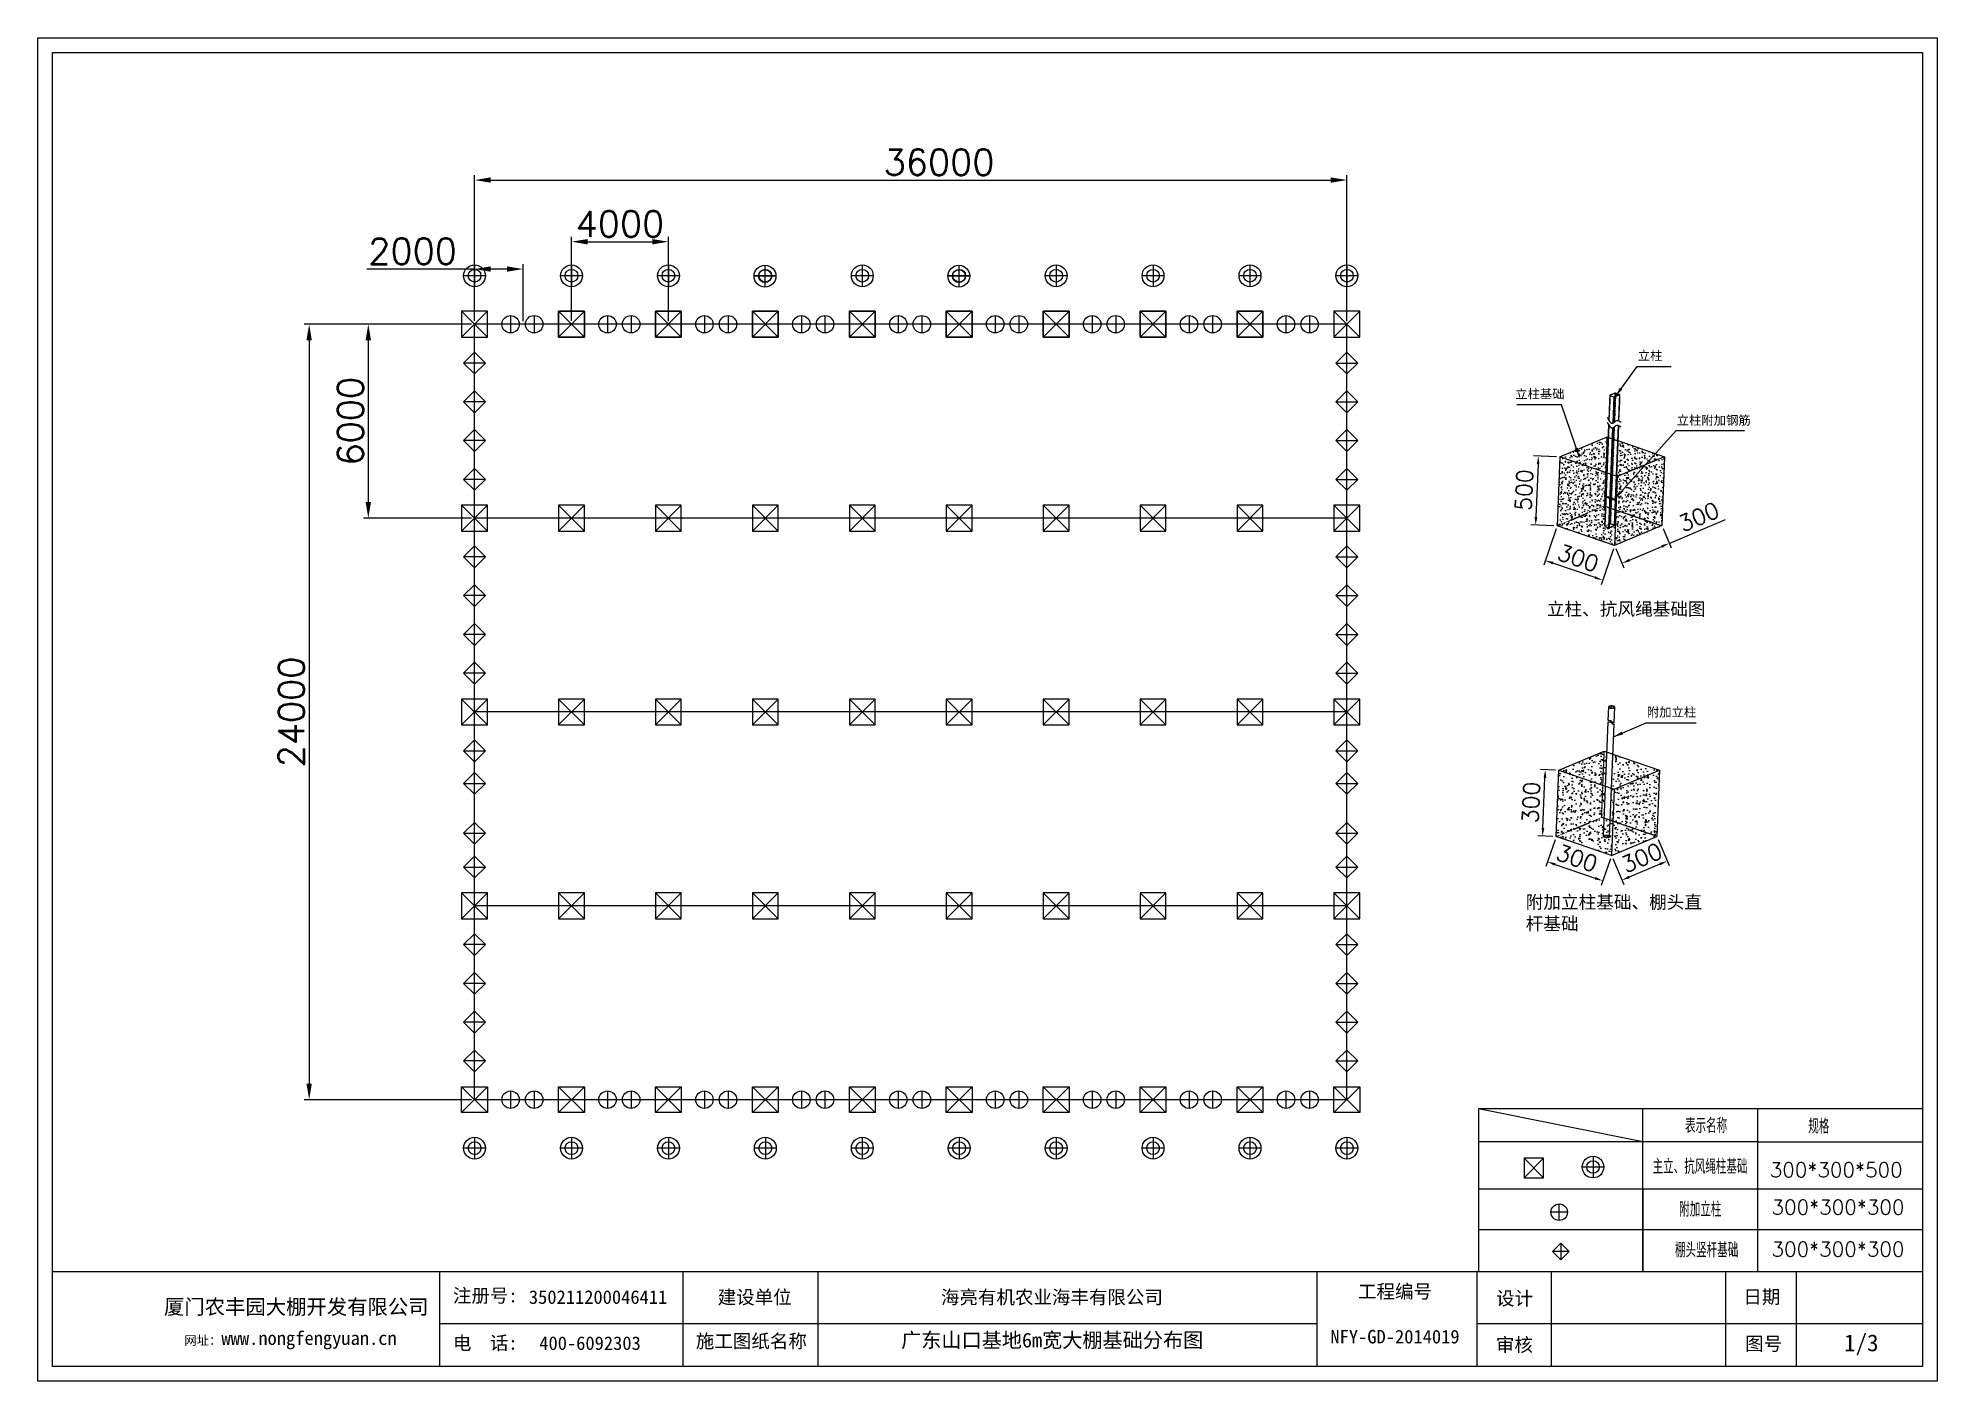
# Model space of a CAD drawing. Header units: inches. Extents: x 211493 to 813085, y -208640 to -52186.
# Drawn here: x 607836 to 666615, y -148129 to -106564 of the extents above; entities that cross this region are included whole.
import ezdxf

# ---------------------------------------------------------------- set-up
doc = ezdxf.new("R2010")
doc.units = ezdxf.units.IN
doc.header["$MEASUREMENT"] = 0
doc.header["$PDMODE"] = 1
doc.linetypes.add('ACAD_ISO02W100', pattern=[15, 12, -3])
doc.linetypes.add('HIDDEN', pattern=[0.2, 0.1, -0.1])
doc.layers.add('02___PRT_ALL_AXES', color=7, linetype='Continuous')
doc.layers.add('DEFAULT_2', color=8, linetype='HIDDEN')
doc.layers.add('尺寸线', color=3, linetype='Continuous', lineweight=13)
doc.styles.get("Standard").update_dxf_attribs({"font": 'txt', "bigfont": 'gbcbig.shx'})
doc.styles.add('样式 1', font='SIMFANG.TTF')
doc.dimstyles.new('ISO-25', dxfattribs={"dimtxt": 500, "dimasz": 300, "dimexe": 1.25, "dimexo": 0.625, "dimtad": 1, "dimtxsty": 'Standard', "dimcen": 300, "dimadec": 0, "dimazin": 0, "dimtfac": 1, "dimtmove": 0, "dimatfit": 3, "dimfxl": 1, "dimarcsym": 0})

msp = doc.modelspace()

# ---------------------------------------------------------------- texts
at = {"attachment_point": 1, "style": '样式 1'}
for s, insert, char_height, width in [('{\\fSimSun|b0|i0|c134|p2;立柱}', (657353.565, -116252.635), 280, 3006.96374), ('{\\fSimSun|b0|i0|c134|p2;立柱基础}', (653558.605, -117441.713), 280, 1608.69484), ('{\\fSimSun|b0|i0|c134|p2;立柱附加钢筋}', (658557.282, -118254.012), 280, 2964.75425), ('{\\fSimSun|b0|i0|c134|p2;立柱、抗风绳基础图}', (654540.095, -124036.075), 400, 8888.0424), ('{\\fSimSun|b0|i0|c134|p2;附加立柱}', (657634.353, -127287.615), 280, 1726.02651), ('附加立柱基础、棚头直杆基础', (653883.944, -133106.559), 400, 5891.21793), ('{\\fSimSun|b0|i0|c134|p2;广东山口基地6m宽大棚基础分布图}', (634550.72, -146634.071), 457.17832, 10969.38415), ('{\\fSimSun|b0|i0|c134|p2;1/3}', (663738.002, -146685.637), 522.69859, 1357.03016)]:
    msp.add_mtext(s, dxfattribs=dict(at, insert=insert, char_height=char_height, width=width))
at = {"color": 3, "linetype": 'ACAD_ISO02W100', "lineweight": 25, "char_height": 453.0753, "width": 5052.48437, "attachment_point": 1}
for s, insert in [('表示名称', (658815.206, -140000.173)), ('规格', (662629.763, -140021.815)), ('主立、抗风绳柱基础', (657811.385, -141265.558)), ('300*300*500', (661435.719, -141369.598)), ('附加立柱', (658634.869, -142591.019)), ('300*300*300', (661490.939, -142521.614)), ('棚头竖杆基础', (658504.908, -143849.217)), ('300*300*300', (661490.939, -143824.834))]:
    msp.add_mtext(s, dxfattribs=dict(at, insert=insert))

# ---------------------------------------------------------------- blocks, each defined once
blk = doc.blocks.new('*D33')
at = {"color": 0, "linetype": 'Continuous', "lineweight": -2}
for p, q in [((621350, -113715), (618016, -113715)), ((621350, -115322), (621350, -113565)), ((622350, -113715), (621850, -113715)), ((622850, -115323), (622850, -113565))]:
    blk.add_line(p, q, dxfattribs=at)
at = {"color": 0, "linetype": 'Continuous'}
for points in [[(621850, -113632), (621850, -113798), (621350, -113715)], [(622350, -113632), (622350, -113798), (622850, -113715)]]:
    blk.add_solid(points, dxfattribs=at)
at = {"layer": 'Defpoints', "color": 0, "linetype": 'Continuous'}
for p in [(622850, -113715), (621350, -115422), (622850, -115423)]:
    blk.add_point(p, dxfattribs=at)
at = {"color": 0, "linetype": 'Continuous', "lineweight": 25, "insert": (619433, -113165), "char_height": 800, "attachment_point": 5}
blk.add_mtext('2000', dxfattribs=at)
blk = doc.blocks.new('*D34')
at = {"color": 0, "linetype": 'Continuous', "lineweight": -2}
for p, q in [((620690, -115423), (617911, -115423)), ((618061, -115923), (618061, -120923)), ((621250, -121423), (617911, -121423))]:
    blk.add_line(p, q, dxfattribs=at)
at = {"color": 0, "linetype": 'Continuous'}
for points in [[(617977, -115923), (618144, -115923), (618061, -115423)], [(617977, -120923), (618144, -120923), (618061, -121423)]]:
    blk.add_solid(points, dxfattribs=at)
at = {"layer": 'Defpoints', "color": 0, "linetype": 'Continuous'}
for p in [(620790, -115423), (618061, -121423), (621350, -121423)]:
    blk.add_point(p, dxfattribs=at)
at = {"color": 0, "linetype": 'Continuous', "lineweight": 25, "insert": (617511, -118423), "char_height": 800, "attachment_point": 5, "rotation": 90}
blk.add_mtext('6000', dxfattribs=at)
blk = doc.blocks.new('*D17')
at = {"color": 0, "linetype": 'Continuous', "lineweight": -2}
for p, q in [((621350, -115322), (621350, -110811)), ((621850, -110961), (647850, -110961)), ((648350, -115323), (648350, -110811))]:
    blk.add_line(p, q, dxfattribs=at)
at = {"color": 0, "linetype": 'Continuous'}
for points in [[(621850, -110878), (621850, -111044), (621350, -110961)], [(647850, -110878), (647850, -111044), (648350, -110961)]]:
    blk.add_solid(points, dxfattribs=at)
at = {"layer": 'Defpoints', "color": 0, "linetype": 'Continuous'}
for p in [(648350, -110961), (621350, -115422), (648350, -115423)]:
    blk.add_point(p, dxfattribs=at)
at = {"color": 0, "linetype": 'Continuous', "lineweight": 25, "insert": (635726, -110411), "char_height": 800, "attachment_point": 5}
blk.add_mtext('36000', dxfattribs=at)
blk = doc.blocks.new('*D35')
at = {"color": 0, "linetype": 'Continuous', "lineweight": -2}
for p, q in [((621250, -115423), (616080, -115423)), ((616230, -115923), (616230, -138923)), ((621250, -139423), (616080, -139423))]:
    blk.add_line(p, q, dxfattribs=at)
at = {"color": 0, "linetype": 'Continuous'}
for points in [[(616146, -115923), (616313, -115923), (616230, -115423)], [(616146, -138923), (616313, -138923), (616230, -139423)]]:
    blk.add_solid(points, dxfattribs=at)
at = {"layer": 'Defpoints', "color": 0, "linetype": 'Continuous'}
for p in [(621350, -115423), (616230, -139423), (621350, -139423)]:
    blk.add_point(p, dxfattribs=at)
at = {"color": 0, "linetype": 'Continuous', "lineweight": 25, "insert": (615680, -127423), "char_height": 800, "attachment_point": 5, "rotation": 90}
blk.add_mtext('24000', dxfattribs=at)
blk = doc.blocks.new('*D18')
at = {"color": 0, "linetype": 'Continuous', "lineweight": -2}
for p, q in [((624350, -115322), (624350, -112719)), ((627350, -115323), (627350, -112719)), ((624850, -112869), (626850, -112869))]:
    blk.add_line(p, q, dxfattribs=at)
at = {"color": 0, "linetype": 'Continuous'}
for points in [[(624850, -112786), (624850, -112953), (624350, -112869)], [(626850, -112786), (626850, -112953), (627350, -112869)]]:
    blk.add_solid(points, dxfattribs=at)
at = {"layer": 'Defpoints', "color": 0, "linetype": 'Continuous'}
for p in [(627350, -112869), (624350, -115422), (627350, -115423)]:
    blk.add_point(p, dxfattribs=at)
at = {"color": 0, "linetype": 'Continuous', "lineweight": 25, "insert": (625850, -112319), "char_height": 800, "attachment_point": 5}
blk.add_mtext('4000', dxfattribs=at)
blk = doc.blocks.new('*D6')
at = {"color": 0, "linetype": 'Continuous', "lineweight": -2}
for p, q in [((654824, -121759), (654440, -122877)), ((656031, -123263), (654725, -122816)), ((656602, -122369), (656219, -123486))]:
    blk.add_line(p, q, dxfattribs=at)
at = {"color": 0, "linetype": 'Continuous'}
for points in [[(654739, -122776), (654712, -122855), (654489, -122735)], [(656044, -123224), (656017, -123303), (656267, -123344)]]:
    blk.add_solid(points, dxfattribs=at)
at = {"layer": 'Defpoints', "color": 0, "linetype": 'Continuous'}
for p in [(654856, -121664), (654489, -122735), (656634, -122274)]:
    blk.add_point(p, dxfattribs=at)
at = {"color": 0, "linetype": 'Continuous', "lineweight": 25, "insert": (655508, -122661), "char_height": 500, "attachment_point": 5, "rotation": 341.07253}
blk.add_mtext('300', dxfattribs=at)
blk = doc.blocks.new('*D7')
at = {"color": 0, "linetype": 'Continuous', "lineweight": -2}
for p, q in [((654841, -119526), (654127, -119497)), ((654266, -119753), (654201, -121388)), ((654756, -121660), (654041, -121632))]:
    blk.add_line(p, q, dxfattribs=at)
at = {"color": 0, "linetype": 'Continuous'}
for points in [[(654225, -119751), (654308, -119755), (654276, -119503)], [(654159, -121386), (654243, -121389), (654191, -121638)]]:
    blk.add_solid(points, dxfattribs=at)
at = {"layer": 'Defpoints', "color": 0, "linetype": 'Continuous'}
for p in [(654941, -119530), (654191, -121638), (654856, -121664)]:
    blk.add_point(p, dxfattribs=at)
at = {"color": 0, "linetype": 'Continuous', "lineweight": 25, "insert": (653834, -120554), "char_height": 500, "attachment_point": 5, "rotation": 87.71157}
blk.add_mtext('500', dxfattribs=at)
blk = doc.blocks.new('*D8')
at = {"color": 0, "linetype": 'Continuous', "lineweight": -2}
for p, q in [((658327, -122204), (660072, -121468)), ((658136, -121749), (658386, -122342)), ((656673, -122366), (656923, -122959)), ((657095, -122724), (658097, -122301))]:
    blk.add_line(p, q, dxfattribs=at)
at = {"color": 0, "linetype": 'Continuous'}
for points in [[(658081, -122263), (658113, -122339), (658327, -122204)], [(657079, -122685), (657112, -122762), (656865, -122821)]]:
    blk.add_solid(points, dxfattribs=at)
at = {"layer": 'Defpoints', "color": 0, "linetype": 'Continuous'}
for p in [(658097, -121657), (658327, -122204), (656634, -122274)]:
    blk.add_point(p, dxfattribs=at)
at = {"color": 0, "linetype": 'Continuous', "lineweight": 25, "insert": (659241, -121384), "char_height": 500, "attachment_point": 5, "rotation": 22.87631}
blk.add_mtext('300', dxfattribs=at)
blk = doc.blocks.new('*D9')
at = {"color": 0, "linetype": 'Continuous', "lineweight": -2}
for p, q in [((654808, -129223), (654340, -129204)), ((654417, -131015), (654480, -129460)), ((654726, -131278), (654258, -131259))]:
    blk.add_line(p, q, dxfattribs=at)
at = {"color": 0, "linetype": 'Continuous'}
for points in [[(654438, -129459), (654521, -129462), (654490, -129210)], [(654376, -131013), (654459, -131017), (654407, -131265)]]:
    blk.add_solid(points, dxfattribs=at)
at = {"layer": 'Defpoints', "color": 0, "linetype": 'Continuous'}
for p in [(654490, -129210), (654908, -129227), (654826, -131282)]:
    blk.add_point(p, dxfattribs=at)
at = {"color": 0, "linetype": 'Continuous', "lineweight": 25, "insert": (654049, -130222), "char_height": 500, "attachment_point": 5, "rotation": 87.71157}
blk.add_mtext('300', dxfattribs=at)
blk = doc.blocks.new('*D10')
at = {"color": 0, "linetype": 'Continuous', "lineweight": -2}
for p, q in [((654794, -131376), (654510, -132203)), ((654795, -132142), (656034, -132566)), ((656505, -131963), (656222, -132789))]:
    blk.add_line(p, q, dxfattribs=at)
at = {"color": 0, "linetype": 'Continuous'}
for points in [[(654809, -132102), (654782, -132181), (654559, -132061)], [(656048, -132527), (656021, -132606), (656271, -132648)]]:
    blk.add_solid(points, dxfattribs=at)
at = {"layer": 'Defpoints', "color": 0, "linetype": 'Continuous'}
for p in [(654826, -131282), (656538, -131869), (656271, -132648)]:
    blk.add_point(p, dxfattribs=at)
at = {"color": 0, "linetype": 'Continuous', "lineweight": 25, "insert": (655469, -131950), "char_height": 500, "attachment_point": 5, "rotation": 341.07253}
blk.add_mtext('300', dxfattribs=at)
blk = doc.blocks.new('*D11')
at = {"color": 0, "linetype": 'Continuous', "lineweight": -2}
for p, q in [((657984, -131367), (658324, -132173)), ((656577, -131961), (656917, -132767)), ((658036, -132132), (657089, -132531))]:
    blk.add_line(p, q, dxfattribs=at)
at = {"color": 0, "linetype": 'Continuous'}
for points in [[(658019, -132093), (658052, -132170), (658266, -132035)], [(657073, -132493), (657105, -132570), (656858, -132629)]]:
    blk.add_solid(points, dxfattribs=at)
at = {"layer": 'Defpoints', "color": 0, "linetype": 'Continuous'}
for p in [(657945, -131275), (656538, -131869), (656858, -132629)]:
    blk.add_point(p, dxfattribs=at)
at = {"color": 0, "linetype": 'Continuous', "lineweight": 25, "insert": (657475, -131934), "char_height": 500, "attachment_point": 5, "rotation": 22.87631}
blk.add_mtext('300', dxfattribs=at)
blk = doc.blocks.new('农丰园大棚图框')
at = {"ltscale": 10}
for p, q in [((581, 4361), (75019, 4361)), ((15986, 4361), (15986, 581)), ((25667, 4361), (25667, 581)), ((31039, 4361), (31039, 581)), ((50911, 4361), (50911, 581)), ((57286, 4361), (57286, 581)), ((60253, 581), (60253, 4361)), ((67185, 4361), (67185, 581)), ((67185, 4361), (67185, 581)), ((69994, 4361), (69994, 581)), ((69994, 4361), (69994, 581)), ((15986, 2291), (50911, 2291)), ((57286, 2291), (75019, 2291))]:
    blk.add_line(p, q, dxfattribs=at)
at = {"color": 0, "lineweight": -3}
for points in [[(0, 53461), (75600, 53461), (75600, 0), (0, 0)], [(581, 52880), (75019, 52880), (75019, 581), (581, 581)]]:
    blk.add_lwpolyline(points, close=True, dxfattribs=at)
at = {"ltscale": 10, "attachment_point": 5}
for s, insert, char_height, width in [('{\\fSimSun|b0|i0|c134|p2;工程编号\\P\\PNFY-GD-2014019}', (54022, 2662), 540, 5878.67), ('{\\fSimSun|b0|i0|c134|p2;厦门农丰园大棚开发有限公司}', (10282, 2920), 594, 12234.25), ('{\\fSimSun|b0|i0|c134|p2;注册号:}', (17806, 3370), 540, 2548.24), ('{\\fSimSun|b0|i0|c134|p2;350211200046411}', (22297, 3337), 540, 6390.31), ('{\\fSimSun|b0|i0|c134|p2;建设单位}', (28532, 3307), 540, 3132.74), ('{\\fSimSun|b0|i0|c134|p2;海亮有机农业海丰有限公司}', (40366, 3307), 540, 12457.12), ('{\\fSimSun|b0|i0|c134|p2;设计}', (58783, 3259), 540, 3132.74), ('{\\fSimSun|b0|i0|c134|p2;日期}', (68627, 3323), 540, 3132.74), ('{\\fSimSun|b0|i0|c134|p2;\\H0.66667x;网址：\\H1.5x;www.nongfengyuan.cn}', (10055, 1619), 540, 14674.69), ('{\\fSimSun|b0|i0|c134|p2;电  话:}', (17806, 1485), 540, 2548.24), ('{\\fSimSun|b0|i0|c134|p2;\\H0.6832x;400-6092303}', (21977, 1503), 790.4, 5418.12), ('{\\fSimSun|b0|i0|c134|p2;施工图纸名称}', (28399, 1559), 540, 4764.46), ('{\\fSimSun|b0|i0|c134|p2;审核}', (58776, 1411), 540, 3132.74), ('{\\fSimSun|b0|i0|c134|p2;图号}', (68700, 1457), 540, 3132.74)]:
    blk.add_mtext(s, dxfattribs=dict(at, insert=insert, char_height=char_height, width=width))

# ---------------------------------------------------------------- dimensions: what is measured, and where the dimension line sits
at = {"color": 6, "linetype": 'Continuous', "lineweight": 25}
for base, p1, p2, text, picture, middle in [((648349.675, -110961.072), (621349.675, -115421.836), (648349.675, -115423.086), '36000', '*D17', (635725.93, -110961.072)), ((622849.675, -113714.966), (621349.675, -115422.461), (622849.675, -115423.086), '2000', '*D33', (619433.008, -113714.966))]:
    dim = msp.add_linear_dim(base=base, p1=p1, p2=p2, text=text, dimstyle='ISO-25', override={"dimtxt": 800, "dimasz": 500, "dimexe": 150, "dimexo": 100, "dimgap": 150, "dimfxl": 0.18, "dimarcsym": 1}, dxfattribs=at)
    dim.commit()
    dim.dimension.update_dxf_attribs({"geometry": picture, "text_midpoint": middle, "dimtype": 160})
dim = msp.add_linear_dim(base=(627349.675, -112869.241), p1=(624349.675, -115422.461), p2=(627349.675, -115423.086), text='4000', dimstyle='ISO-25', override={"dimtxt": 800, "dimasz": 500, "dimexe": 150, "dimexo": 100, "dimgap": 150, "dimfxl": 0.18, "dimarcsym": 1}, dxfattribs=at)
dim.commit()
dim.dimension.update_dxf_attribs({"geometry": '*D18', "text_midpoint": (625849.675, -112319.241)})
for base, p1, p2, angle, picture, middle in [((616229.537, -139423.086), (621349.675, -115423.086), (621349.675, -139423.086), 90, '*D35', (615679.537, -127423.086)), ((618060.712, -121423.086), (620790.272, -115423.086), (621349.675, -121423.086), 270, '*D34', (617510.712, -118423.086))]:
    dim = msp.add_linear_dim(base=base, p1=p1, p2=p2, angle=angle, dimstyle='ISO-25', override={"dimtxt": 800, "dimasz": 500, "dimexe": 150, "dimexo": 100, "dimgap": 150, "dimfxl": 0.18, "dimarcsym": 1}, dxfattribs=at)
    dim.commit()
    dim.dimension.update_dxf_attribs({"geometry": picture, "text_midpoint": middle})
at = {"color": 0, "linetype": 'Continuous', "lineweight": 25}
for p1, p2, distance, text, override, picture, middle in [((654941.303, -119529.747), (654856.007, -121664.181), -665.433, '500', {"dimtxt": 500, "dimasz": 250, "dimexe": 150, "dimexo": 100, "dimgap": 150, "dimfxl": 0.18, "dimarcsym": 1}, '*D7', (653834.072, -120554.421)), ((656634.332, -122273.99), (654856.007, -121664.181), 1131.682, '300', {"dimasz": 250, "dimexe": 150, "dimexo": 100, "dimgap": 150, "dimfxl": 0.18, "dimarcsym": 1}, '*D6', (655507.833, -122661.206)), ((654826.14, -131281.607), (654908.237, -129227.215), 419.067, '300', {"dimasz": 250, "dimexe": 150, "dimexo": 100, "dimgap": 150, "dimfxl": 0.18, "dimarcsym": 1}, '*D9', (654048.774, -130221.705))]:
    dim = msp.add_aligned_dim(p1=p1, p2=p2, distance=distance, text=text, dimstyle='ISO-25', override=override, dxfattribs=at)
    dim.commit()
    dim.dimension.update_dxf_attribs({"geometry": picture, "text_midpoint": middle})
for base, p1, p2, angle, picture, middle in [((658327.456, -122203.708), (656634.332, -122273.99), (658096.762, -121656.948), 22.87630855, '*D8', (659396.218, -121752.767)), ((656270.646, -132647.557), (654826.14, -131281.607), (656537.777, -131868.549), 341.07252927, '*D10', (655339.512, -132328.26)), ((656858.445, -132628.551), (657945.366, -131274.646), (656537.777, -131868.549), 202.87630855, '*D11', (657630.897, -132302.631))]:
    dim = msp.add_linear_dim(base=base, p1=p1, p2=p2, angle=angle, text='300', dimstyle='ISO-25', override={"dimasz": 250, "dimexe": 150, "dimexo": 100, "dimgap": 150, "dimfxl": 0.18, "dimarcsym": 1}, dxfattribs=at)
    dim.commit()
    dim.dimension.update_dxf_attribs({"geometry": picture, "text_midpoint": middle, "dimtype": 161})

# ---------------------------------------------------------------- hatches: boundary and pattern name
h = msp.add_hatch()
h.set_pattern_fill('AR-CONC', color=256, scale=1.728, style=0)
h.set_pattern_definition([(50, (516127.66, -158847.98), (314.8151, -27.54274), [32.9184, -362.1024]), (355, (516127.66, -158847.98), (-60.9006, 330.1462), [26.3347, -289.6829]), (100.45144, (516153.9, -158850.28), (253.9145, 302.6035), [27.97634, -307.73994]), (46.1842, (516127.66, -158760.2), (468.4246, -72.6491), [49.3776, -543.1536]), (96.63556, (516166.7, -158766.25), (410.2343, 427.5523), [41.9645, -461.6103]), (351.18415, (516127.66, -158760.2), (410.2343, 427.5523), [39.502, -434.5224]), (21, (516171.55, -158782.15), (261.98967, -176.71426), [32.9184, -362.1024]), (326, (516171.55, -158782.15), (106.7939, 318.2768), [26.3347, -289.6819]), (71.45144, (516193.4, -158796.87), (368.7836, 141.56254), [27.97634, -307.7394]), (37.5, (516127.66, -158847.98), (5.33711, 146.11111), [0, -286.17062, 0, -294.07104, 0, -290.7792]), (7.5, (516127.66, -158847.98), (115.46438, 173.11203), [0, -167.66438, 0, -279.58694, 0, -110.82528]), (327.5, (516029.79, -158847.98), (234.30055, -9.89927), [0, -109.728, 0, -342.35136, 0, -454.27392]), (317.5, (515985.9, -158847.98), (255.96723, 43.93698), [0, -142.6464, 0, -227.35642, 0, -322.60032])])
edge = h.paths.add_edge_path()
edge.add_line((658182.058, -119522.515), (656719.628, -120139.557))
edge.add_line((656719.628, -120139.557), (656691.125, -120852.816))
edge.add_spline(control_points=[(656692.819, -120854.696), (656692.992, -120854.755), (656693.332, -120854.894), (656693.816, -120855.164), (656694.275, -120855.492), (656694.858, -120856.015), (656695.511, -120856.819), (656696.143, -120857.968), (656696.627, -120859.296), (656696.957, -120860.778), (656697.128, -120862.388), (656697.133, -120863.5), (656697.11, -120864.07)], knot_values=[0, 0, 0, 0, 0.04970727, 0.099872005, 0.150931356, 0.203283794, 0.31306781, 0.431423136, 0.559421282, 0.697268208, 0.844477197, 1, 1, 1, 1], degree=3, periodic=0)
edge.add_line((656692.819, -120854.696), (656695.998, -120855.786))
edge.add_spline(control_points=[(656692.819, -120854.696), (656692.992, -120854.755), (656693.332, -120854.894), (656693.816, -120855.164), (656694.275, -120855.492), (656694.858, -120856.015), (656695.511, -120856.819), (656696.143, -120857.968), (656696.627, -120859.296), (656696.957, -120860.778), (656697.128, -120862.388), (656697.133, -120863.5), (656697.11, -120864.07)], knot_values=[0, 0, 0, 0, 0.04970727, 0.099872005, 0.150931356, 0.203283794, 0.31306781, 0.431423136, 0.559421282, 0.697268208, 0.844477197, 1, 1, 1, 1], degree=3, periodic=0)
edge.add_spline(control_points=[(656697.11, -120864.07), (656697.088, -120864.626), (656696.993, -120865.754), (656696.714, -120867.448), (656696.299, -120869.147), (656695.755, -120870.824), (656695.092, -120872.452), (656694.318, -120874.004), (656693.448, -120875.455), (656692.495, -120876.781), (656691.475, -120877.963), (656690.647, -120878.748), (656690.169, -120879.14), (656690.07, -120879.218)], knot_values=[0.280831483, 0.280831483, 0.280831483, 0.280831483, 0.350835374, 0.422955035, 0.496441145, 0.570515106, 0.64436853, 0.717204589, 0.788259136, 0.856830771, 0.922310723, 0.984217299, 1, 1, 1, 1], degree=3, periodic=0)
edge.add_line((656690.07, -120879.218), (656678.427, -121170.584))
edge.add_line((656678.427, -121170.584), (658096.762, -121656.948))
edge.add_line((658096.762, -121656.948), (658182.058, -119522.515))
h.paths.add_polyline_path([(658096.762, -121656.948), (656678.427, -121170.584), (656634.332, -122273.99)])
edge = h.paths.add_edge_path()
edge.add_spline(control_points=[(656328.187, -120758.887), (656328.014, -120758.828), (656327.675, -120758.688), (656327.19, -120758.419), (656326.731, -120758.09), (656326.148, -120757.567), (656325.495, -120756.763), (656324.863, -120755.614), (656324.379, -120754.286), (656324.049, -120752.804), (656323.879, -120751.194), (656323.873, -120750.082), (656323.896, -120749.513)], knot_values=[0, 0, 0, 0, 0.04970727, 0.099872005, 0.150931356, 0.203283794, 0.31306781, 0.431423136, 0.559421282, 0.697268208, 0.844477197, 1, 1, 1, 1], degree=3, periodic=0)
edge.add_spline(control_points=[(656323.896, -120749.513), (656323.918, -120748.956), (656324.013, -120747.828), (656324.292, -120746.134), (656324.707, -120744.435), (656325.251, -120742.758), (656325.915, -120741.131), (656326.688, -120739.579), (656327.558, -120738.128), (656328.511, -120736.801), (656329.531, -120735.62), (656330.359, -120734.835), (656330.838, -120734.443), (656330.936, -120734.365)], knot_values=[0.280831483, 0.280831483, 0.280831483, 0.280831483, 0.350835374, 0.422955035, 0.496441145, 0.570515106, 0.64436853, 0.717204589, 0.788259136, 0.856830771, 0.922310723, 0.984217299, 1, 1, 1, 1], degree=3, periodic=0)
edge.add_line((656330.936, -120734.365), (656359.639, -120016.112))
edge.add_line((656359.639, -120016.112), (654941.303, -119529.747))
edge.add_line((654941.303, -119529.747), (654856.007, -121664.181))
edge.add_line((654856.007, -121664.181), (656318.437, -121047.139))
edge.add_line((656318.437, -121047.139), (656329.881, -120760.767))
edge = h.paths.add_edge_path()
edge.add_line((656347.731, -121057.184), (656318.437, -121047.139))
edge.add_line((656318.437, -121047.139), (654856.007, -121664.181))
edge.add_line((654856.007, -121664.181), (656634.332, -122273.99))
edge.add_line((656634.332, -122273.99), (656678.427, -121170.584))
edge.add_line((656678.427, -121170.584), (656649.133, -121160.539))
edge.add_line((656649.133, -121160.539), (656629.635, -121648.448))
edge.add_spline(control_points=[(656629.635, -121648.448), (656629.635, -121648.479), (656629.635, -121648.51), (656629.633, -121648.541)], knot_values=[0.98672602, 0.98672602, 0.98672602, 0.98672602, 1, 1, 1, 1], degree=3, periodic=0)
edge.add_spline(control_points=[(656629.633, -121648.541), (656629.62, -121648.837), (656629.458, -121649.382), (656628.961, -121650.063), (656628.029, -121650.897), (656627.136, -121651.364), (656626.489, -121651.637)], knot_values=[0, 0, 0, 0, 0.192373691, 0.355765085, 0.543438835, 1, 1, 1, 1], degree=3, periodic=0)
edge.add_line((656626.489, -121651.637), (656468.546, -121718.277))
edge.add_spline(control_points=[(656468.546, -121718.277), (656467.927, -121718.539), (656466.551, -121718.988), (656463.448, -121719.643), (656459.148, -121719.949), (656454.772, -121719.643), (656451.407, -121719.01), (656449.837, -121718.573), (656449.102, -121718.321)], knot_values=[0, 0, 0, 0, 0.102021324, 0.218865556, 0.480819528, 0.753057259, 0.882127517, 1, 1, 1, 1], degree=3, periodic=0)
edge.add_line((656449.102, -121718.321), (656323.038, -121675.092))
edge.add_line((656323.038, -121675.092), (656323.138, -121672.595))
edge.add_spline(control_points=[(656323.136, -121672.588), (656323.121, -121672.92), (656323.29, -121673.659), (656323.742, -121674.246), (656324.016, -121674.528)], knot_values=[0, 0, 0, 0, 0.458055547, 1, 1, 1, 1], degree=3, periodic=0)
edge.add_spline(control_points=[(656326.28, -121669.493), (656325.633, -121669.766), (656324.74, -121670.233), (656323.809, -121671.066), (656323.325, -121671.729), (656323.164, -121672.247), (656323.141, -121672.52)], knot_values=[0.014884591, 0.014884591, 0.014884591, 0.014884591, 0.471445756, 0.659119507, 0.8225109, 1, 1, 1, 1], degree=3, periodic=0)
edge.add_line((656323.19, -121671.28), (656347.731, -121057.184))
h.paths.add_polyline_path([(656403.733, -118912.705), (654941.303, -119529.747), (656359.639, -120016.112)])
h.paths.add_polyline_path([(658182.058, -119522.515), (656734.429, -119026.105), (656690.335, -120129.512), (656719.628, -120139.557)])
h = msp.add_hatch()
h.set_pattern_fill('AR-CONC', color=256, scale=2.2176, style=0)
h.set_pattern_definition([(50, (373539.8, -190887.84), (404.01272, -35.3465), [42.2453, -464.6981]), (355, (373539.8, -190887.84), (-78.1558, 423.68766), [33.7962, -371.75976]), (100.45144, (373573.5, -190890.8), (325.8569, 388.34113), [35.90296, -394.9329]), (46.1842, (373539.8, -190775.2), (601.1449, -93.2331), [63.3679, -697.0471]), (96.63556, (373589.9, -190782.95), (526.4674, 548.6922), [53.8545, -592.3999]), (351.18415, (373539.8, -190775.2), (526.4674, 548.6922), [50.6943, -557.6371]), (21, (373596.14, -190803.35), (336.22007, -226.7833), [42.2453, -464.6981]), (326, (373596.14, -190803.35), (137.0522, 408.45523), [33.7962, -371.75846]), (71.45144, (373624.16, -190822.25), (473.27225, 181.67193), [35.90296, -394.93225]), (37.5, (373539.81, -190887.84), (6.84929, 187.509254), [0, -367.2523, 0, -377.39117, 0, -373.16664]), (7.5, (373539.81, -190887.84), (148.17928, 222.16044), [0, -215.1693, 0, -358.80324, 0, -142.22578]), (327.5, (373414.2, -190887.84), (300.6857, -12.70406), [0, -140.8176, 0, -439.35091, 0, -582.98486]), (317.5, (373357.88, -190887.84), (328.49127, 56.38579), [0, -183.06288, 0, -291.77407, 0, -414.00374])])
h.paths.add_polyline_path([(656315.826, -128633.312), (654908.237, -129227.215), (656273.385, -129695.34)])
h.paths.add_polyline_path([(656397.847, -128661.438), (656315.826, -128633.312), (656273.385, -129695.34), (656355.406, -129723.467)])
h.paths.add_polyline_path([(656537.854, -129786.03), (656619.875, -129814.156), (658027.464, -129220.253), (656580.294, -128724.001)])
h.paths.add_polyline_path([(656273.385, -129695.34), (654908.237, -129227.215), (654826.14, -131281.607), (656233.728, -130687.704)])
h.paths.add_polyline_path([(658027.464, -129220.253), (656619.875, -129814.156), (656580.218, -130806.52), (657945.366, -131274.646)])
h.paths.add_polyline_path([(656580.218, -130806.52), (656537.777, -131868.549), (657945.366, -131274.646)])
h.paths.add_polyline_path([(656355.406, -129723.467), (656273.385, -129695.34), (656233.728, -130687.704), (656315.75, -130715.83)])
h.paths.add_polyline_path([(656619.875, -129814.156), (656537.854, -129786.03), (656498.197, -130778.394), (656580.218, -130806.52)])
h.paths.add_polyline_path([(656580.218, -130806.52), (656233.728, -130687.704), (654826.14, -131281.607), (656537.777, -131868.549)])

# ---------------------------------------------------------------- linework, layer by layer
at = {"color": 3}
for p, q in [((621687.855, -113923.086), (621011.495, -113923.086)), ((621349.675, -113584.906), (621349.675, -114261.266)), ((624687.855, -113923.086), (624011.495, -113923.086)), ((624349.675, -113584.906), (624349.675, -114261.266)), ((627687.855, -113923.086), (627011.495, -113923.086)), ((627349.675, -113584.906), (627349.675, -114261.266)), ((630677.015, -113933.925), (630000.655, -113933.925)), ((630687.855, -113923.086), (630011.495, -113923.086)), ((630338.835, -113595.745), (630338.835, -114272.105)), ((633687.855, -113923.086), (633011.495, -113923.086)), ((633349.675, -113584.906), (633349.675, -114261.266)), ((636677.015, -113933.925), (636000.655, -113933.925)), ((636687.855, -113923.086), (636011.495, -113923.086)), ((636338.835, -113595.745), (636338.835, -114272.105)), ((639687.855, -113923.086), (639011.495, -113923.086)), ((639349.675, -113584.906), (639349.675, -114261.266)), ((642687.855, -113923.086), (642011.495, -113923.086)), ((642349.675, -113584.906), (642349.675, -114261.266)), ((645687.855, -113923.086), (645011.495, -113923.086)), ((645349.675, -113584.906), (645349.675, -114261.266)), ((648687.855, -113923.086), (648011.495, -113923.086)), ((648349.675, -113584.906), (648349.675, -114261.266)), ((620950.13, -115822.631), (621749.22, -115023.541)), ((621749.22, -115822.631), (620950.13, -115023.541)), ((620950.13, -115822.631), (621749.22, -115023.541)), ((621749.22, -115822.631), (620950.13, -115023.541)), ((622463.814, -115153.042), (622463.814, -115694.13)), ((623194.625, -115152.542), (623194.625, -115693.63)), ((623950.13, -115822.631), (624749.22, -115023.541)), ((624749.22, -115822.631), (623950.13, -115023.541)), ((623950.13, -115822.631), (624749.22, -115023.541)), ((624749.22, -115822.631), (623950.13, -115023.541)), ((623950.13, -115023.541), (624749.22, -115822.631)), ((624749.22, -115023.541), (623950.13, -115822.631)), ((623950.13, -115023.541), (624749.22, -115822.631)), ((624749.22, -115023.541), (623950.13, -115822.631)), ((625463.814, -115153.042), (625463.814, -115694.13)), ((626194.625, -115152.542), (626194.625, -115693.63)), ((626950.13, -115822.631), (627749.22, -115023.541)), ((627749.22, -115822.631), (626950.13, -115023.541)), ((626950.13, -115822.631), (627749.22, -115023.541)), ((627749.22, -115822.631), (626950.13, -115023.541)), ((626950.13, -115023.541), (627749.22, -115822.631)), ((627749.22, -115023.541), (626950.13, -115822.631)), ((626950.13, -115023.541), (627749.22, -115822.631)), ((627749.22, -115023.541), (626950.13, -115822.631)), ((628463.814, -115153.042), (628463.814, -115694.13)), ((629194.625, -115152.542), (629194.625, -115693.63)), ((629950.13, -115822.631), (630749.22, -115023.541)), ((630749.22, -115822.631), (629950.13, -115023.541)), ((629950.13, -115822.631), (630749.22, -115023.541)), ((630749.22, -115822.631), (629950.13, -115023.541)), ((629950.13, -115023.541), (630749.22, -115822.631)), ((630749.22, -115023.541), (629950.13, -115822.631)), ((629950.13, -115023.541), (630749.22, -115822.631)), ((630749.22, -115023.541), (629950.13, -115822.631)), ((631463.814, -115153.042), (631463.814, -115694.13)), ((632194.625, -115152.542), (632194.625, -115693.63)), ((632950.13, -115822.631), (633749.22, -115023.541)), ((633749.22, -115822.631), (632950.13, -115023.541)), ((632950.13, -115822.631), (633749.22, -115023.541)), ((633749.22, -115822.631), (632950.13, -115023.541)), ((632950.13, -115822.631), (633749.22, -115023.541)), ((633749.22, -115822.631), (632950.13, -115023.541)), ((632950.13, -115822.631), (633749.22, -115023.541)), ((633749.22, -115822.631), (632950.13, -115023.541)), ((632950.13, -115023.541), (633749.22, -115822.631)), ((633749.22, -115023.541), (632950.13, -115822.631)), ((632950.13, -115023.541), (633749.22, -115822.631)), ((633749.22, -115023.541), (632950.13, -115822.631)), ((632950.13, -115023.541), (633749.22, -115822.631)), ((633749.22, -115023.541), (632950.13, -115822.631)), ((632950.13, -115023.541), (633749.22, -115822.631)), ((633749.22, -115023.541), (632950.13, -115822.631)), ((634463.814, -115153.042), (634463.814, -115694.13)), ((635194.625, -115152.542), (635194.625, -115693.63)), ((635950.13, -115822.631), (636749.22, -115023.541)), ((636749.22, -115822.631), (635950.13, -115023.541)), ((635950.13, -115822.631), (636749.22, -115023.541)), ((636749.22, -115822.631), (635950.13, -115023.541)), ((635950.13, -115023.541), (636749.22, -115822.631)), ((636749.22, -115023.541), (635950.13, -115822.631)), ((635950.13, -115023.541), (636749.22, -115822.631)), ((636749.22, -115023.541), (635950.13, -115822.631)), ((637463.814, -115153.042), (637463.814, -115694.13)), ((638194.625, -115152.542), (638194.625, -115693.63)), ((638950.13, -115822.631), (639749.22, -115023.541)), ((639749.22, -115822.631), (638950.13, -115023.541)), ((638950.13, -115822.631), (639749.22, -115023.541)), ((639749.22, -115822.631), (638950.13, -115023.541)), ((638950.13, -115023.541), (639749.22, -115822.631)), ((639749.22, -115023.541), (638950.13, -115822.631)), ((638950.13, -115023.541), (639749.22, -115822.631)), ((639749.22, -115023.541), (638950.13, -115822.631)), ((640463.814, -115153.042), (640463.814, -115694.13)), ((641194.625, -115152.542), (641194.625, -115693.63)), ((641950.13, -115822.631), (642749.22, -115023.541)), ((642749.22, -115822.631), (641950.13, -115023.541)), ((641950.13, -115822.631), (642749.22, -115023.541)), ((642749.22, -115822.631), (641950.13, -115023.541)), ((641950.13, -115822.631), (642749.22, -115023.541)), ((642749.22, -115822.631), (641950.13, -115023.541)), ((641950.13, -115822.631), (642749.22, -115023.541)), ((642749.22, -115822.631), (641950.13, -115023.541)), ((641950.13, -115023.541), (642749.22, -115822.631)), ((642749.22, -115023.541), (641950.13, -115822.631)), ((641950.13, -115023.541), (642749.22, -115822.631)), ((642749.22, -115023.541), (641950.13, -115822.631)), ((641950.13, -115023.541), (642749.22, -115822.631)), ((642749.22, -115023.541), (641950.13, -115822.631)), ((641950.13, -115023.541), (642749.22, -115822.631)), ((642749.22, -115023.541), (641950.13, -115822.631)), ((643463.814, -115153.042), (643463.814, -115694.13)), ((644194.625, -115152.542), (644194.625, -115693.63)), ((644950.13, -115822.631), (645749.22, -115023.541)), ((645749.22, -115822.631), (644950.13, -115023.541)), ((644950.13, -115822.631), (645749.22, -115023.541)), ((645749.22, -115822.631), (644950.13, -115023.541)), ((644950.13, -115023.541), (645749.22, -115822.631)), ((645749.22, -115023.541), (644950.13, -115822.631)), ((644950.13, -115023.541), (645749.22, -115822.631)), ((645749.22, -115023.541), (644950.13, -115822.631)), ((646463.814, -115153.042), (646463.814, -115694.13)), ((647194.625, -115152.542), (647194.625, -115693.63)), ((647950.13, -115822.631), (648749.22, -115023.541)), ((648749.22, -115822.631), (647950.13, -115023.541)), ((647950.13, -115822.631), (648749.22, -115023.541)), ((648749.22, -115822.631), (647950.13, -115023.541)), ((621349.675, -116961.266), (621349.675, -116284.906)), ((648349.675, -116961.266), (648349.675, -116284.906)), ((621687.855, -116623.086), (621011.495, -116623.086)), ((648011.495, -116623.086), (648687.855, -116623.086)), ((621349.675, -118161.266), (621349.675, -117484.906)), ((648349.675, -118161.266), (648349.675, -117484.906)), ((621687.855, -117823.086), (621011.495, -117823.086)), ((648011.495, -117823.086), (648687.855, -117823.086)), ((621349.675, -119361.266), (621349.675, -118684.906)), ((648349.675, -119361.266), (648349.675, -118684.906)), ((621687.855, -119023.086), (621011.495, -119023.086)), ((648011.495, -119023.086), (648687.855, -119023.086)), ((621349.675, -120561.266), (621349.675, -119884.906)), ((648349.675, -120561.266), (648349.675, -119884.906)), ((621687.855, -120223.086), (621011.495, -120223.086)), ((648011.495, -120223.086), (648687.855, -120223.086)), ((620950.13, -121822.631), (621749.22, -121023.541)), ((621749.22, -121822.631), (620950.13, -121023.541)), ((623950.13, -121822.631), (624749.22, -121023.541)), ((624749.22, -121822.631), (623950.13, -121023.541)), ((626950.13, -121822.631), (627749.22, -121023.541)), ((627749.22, -121822.631), (626950.13, -121023.541)), ((629950.13, -121822.631), (630749.22, -121023.541)), ((630749.22, -121822.631), (629950.13, -121023.541)), ((632950.13, -121822.631), (633749.22, -121023.541)), ((633749.22, -121822.631), (632950.13, -121023.541)), ((632950.13, -121822.631), (633749.22, -121023.541)), ((633749.22, -121822.631), (632950.13, -121023.541)), ((635950.13, -121822.631), (636749.22, -121023.541)), ((636749.22, -121822.631), (635950.13, -121023.541)), ((638950.13, -121822.631), (639749.22, -121023.541)), ((639749.22, -121822.631), (638950.13, -121023.541)), ((641950.13, -121822.631), (642749.22, -121023.541)), ((642749.22, -121822.631), (641950.13, -121023.541)), ((641950.13, -121822.631), (642749.22, -121023.541)), ((642749.22, -121822.631), (641950.13, -121023.541)), ((644950.13, -121822.631), (645749.22, -121023.541)), ((645749.22, -121822.631), (644950.13, -121023.541)), ((647950.13, -121822.631), (648749.22, -121023.541)), ((648749.22, -121822.631), (647950.13, -121023.541)), ((621687.855, -122623.086), (621011.495, -122623.086)), ((621349.675, -122961.266), (621349.675, -122284.906)), ((648011.495, -122623.086), (648687.855, -122623.086)), ((648349.675, -122961.266), (648349.675, -122284.906)), ((621687.855, -123823.086), (621011.495, -123823.086)), ((621349.675, -124161.266), (621349.675, -123484.906)), ((648011.495, -123823.086), (648687.855, -123823.086)), ((648349.675, -124161.266), (648349.675, -123484.906)), ((621687.855, -125023.086), (621011.495, -125023.086)), ((621349.675, -125361.266), (621349.675, -124684.906)), ((648011.495, -125023.086), (648687.855, -125023.086)), ((648349.675, -125361.266), (648349.675, -124684.906)), ((621687.855, -126223.086), (621011.495, -126223.086)), ((621349.675, -126561.266), (621349.675, -125884.906)), ((648011.495, -126223.086), (648687.855, -126223.086)), ((648349.675, -126561.266), (648349.675, -125884.906)), ((620950.13, -127822.631), (621749.22, -127023.541)), ((621749.22, -127822.631), (620950.13, -127023.541)), ((623950.13, -127822.631), (624749.22, -127023.541)), ((624749.22, -127822.631), (623950.13, -127023.541)), ((626950.13, -127822.631), (627749.22, -127023.541)), ((627749.22, -127822.631), (626950.13, -127023.541)), ((629950.13, -127822.631), (630749.22, -127023.541)), ((630749.22, -127822.631), (629950.13, -127023.541)), ((632950.13, -127822.631), (633749.22, -127023.541)), ((633749.22, -127822.631), (632950.13, -127023.541)), ((632950.13, -127822.631), (633749.22, -127023.541)), ((633749.22, -127822.631), (632950.13, -127023.541)), ((635950.13, -127822.631), (636749.22, -127023.541)), ((636749.22, -127822.631), (635950.13, -127023.541)), ((638950.13, -127822.631), (639749.22, -127023.541)), ((639749.22, -127822.631), (638950.13, -127023.541)), ((641950.13, -127822.631), (642749.22, -127023.541)), ((642749.22, -127822.631), (641950.13, -127023.541)), ((641950.13, -127822.631), (642749.22, -127023.541)), ((642749.22, -127822.631), (641950.13, -127023.541)), ((644950.13, -127822.631), (645749.22, -127023.541)), ((645749.22, -127822.631), (644950.13, -127023.541)), ((647950.13, -127822.631), (648749.22, -127023.541)), ((648749.22, -127822.631), (647950.13, -127023.541)), ((621011.495, -128623.086), (621687.855, -128623.086)), ((621349.675, -128961.266), (621349.675, -128284.906)), ((648011.495, -128623.086), (648687.855, -128623.086)), ((648349.675, -128961.266), (648349.675, -128284.906)), ((621349.675, -129971.667), (621349.675, -129295.307)), ((648349.675, -129971.667), (648349.675, -129295.307)), ((621011.495, -129633.487), (621687.855, -129633.487)), ((648011.495, -129633.487), (648687.855, -129633.487)), ((621349.675, -131516.366), (621349.675, -130840.006)), ((648349.675, -131516.366), (648349.675, -130840.006)), ((621011.495, -131178.186), (621687.855, -131178.186)), ((648011.495, -131178.186), (648687.855, -131178.186)), ((621011.495, -132223.086), (621687.855, -132223.086)), ((621349.675, -132561.266), (621349.675, -131884.906)), ((648011.495, -132223.086), (648687.855, -132223.086)), ((648349.675, -132561.266), (648349.675, -131884.906)), ((620950.13, -133822.631), (621749.22, -133023.541)), ((621749.22, -133822.631), (620950.13, -133023.541)), ((623950.13, -133822.631), (624749.22, -133023.541)), ((624749.22, -133822.631), (623950.13, -133023.541)), ((626950.13, -133822.631), (627749.22, -133023.541)), ((627749.22, -133822.631), (626950.13, -133023.541)), ((629950.13, -133822.631), (630749.22, -133023.541)), ((630749.22, -133822.631), (629950.13, -133023.541)), ((632950.13, -133822.631), (633749.22, -133023.541)), ((633749.22, -133822.631), (632950.13, -133023.541)), ((632950.13, -133822.631), (633749.22, -133023.541)), ((633749.22, -133822.631), (632950.13, -133023.541)), ((635950.13, -133822.631), (636749.22, -133023.541)), ((636749.22, -133822.631), (635950.13, -133023.541)), ((638950.13, -133822.631), (639749.22, -133023.541)), ((639749.22, -133822.631), (638950.13, -133023.541)), ((641950.13, -133822.631), (642749.22, -133023.541)), ((642749.22, -133822.631), (641950.13, -133023.541)), ((641950.13, -133822.631), (642749.22, -133023.541)), ((642749.22, -133822.631), (641950.13, -133023.541)), ((644950.13, -133822.631), (645749.22, -133023.541)), ((645749.22, -133822.631), (644950.13, -133023.541)), ((647950.13, -133822.631), (648749.22, -133023.541)), ((648749.22, -133822.631), (647950.13, -133023.541)), ((621349.675, -134961.266), (621349.675, -134284.906)), ((648349.675, -134961.266), (648349.675, -134284.906)), ((621687.855, -134623.086), (621011.495, -134623.086)), ((648011.495, -134623.086), (648687.855, -134623.086)), ((621349.675, -136161.266), (621349.675, -135484.906)), ((648349.675, -136161.266), (648349.675, -135484.906)), ((621687.855, -135823.086), (621011.495, -135823.086)), ((648011.495, -135823.086), (648687.855, -135823.086)), ((621349.675, -137361.266), (621349.675, -136684.906)), ((648349.675, -137361.266), (648349.675, -136684.906)), ((621687.855, -137023.086), (621011.495, -137023.086)), ((648011.495, -137023.086), (648687.855, -137023.086)), ((621349.675, -138561.266), (621349.675, -137884.906)), ((648349.675, -138561.266), (648349.675, -137884.906)), ((621687.855, -138223.086), (621011.495, -138223.086)), ((648011.495, -138223.086), (648687.855, -138223.086)), ((620950.13, -139023.541), (621749.22, -139822.631)), ((621749.22, -139023.541), (620950.13, -139822.631)), ((620950.13, -139023.541), (621749.22, -139822.631)), ((621749.22, -139023.541), (620950.13, -139822.631)), ((622463.814, -139153.042), (622463.814, -139694.13)), ((623194.625, -139152.542), (623194.625, -139693.63)), ((623950.13, -139023.541), (624749.22, -139822.631)), ((624749.22, -139023.541), (623950.13, -139822.631)), ((623950.13, -139023.541), (624749.22, -139822.631)), ((624749.22, -139023.541), (623950.13, -139822.631)), ((625463.814, -139153.042), (625463.814, -139694.13)), ((626194.625, -139152.542), (626194.625, -139693.63)), ((626950.13, -139023.541), (627749.22, -139822.631)), ((627749.22, -139023.541), (626950.13, -139822.631)), ((626950.13, -139023.541), (627749.22, -139822.631)), ((627749.22, -139023.541), (626950.13, -139822.631)), ((628463.814, -139153.042), (628463.814, -139694.13)), ((629194.625, -139152.542), (629194.625, -139693.63)), ((629950.13, -139023.541), (630749.22, -139822.631)), ((630749.22, -139023.541), (629950.13, -139822.631)), ((629950.13, -139023.541), (630749.22, -139822.631)), ((630749.22, -139023.541), (629950.13, -139822.631)), ((631463.814, -139153.042), (631463.814, -139694.13)), ((632194.625, -139152.542), (632194.625, -139693.63)), ((632950.13, -139023.541), (633749.22, -139822.631)), ((633749.22, -139023.541), (632950.13, -139822.631)), ((632950.13, -139023.541), (633749.22, -139822.631)), ((633749.22, -139023.541), (632950.13, -139822.631)), ((632950.13, -139023.541), (633749.22, -139822.631)), ((633749.22, -139023.541), (632950.13, -139822.631)), ((632950.13, -139023.541), (633749.22, -139822.631)), ((633749.22, -139023.541), (632950.13, -139822.631)), ((634463.814, -139153.042), (634463.814, -139694.13)), ((635194.625, -139152.542), (635194.625, -139693.63)), ((635950.13, -139023.541), (636749.22, -139822.631)), ((636749.22, -139023.541), (635950.13, -139822.631)), ((635950.13, -139023.541), (636749.22, -139822.631)), ((636749.22, -139023.541), (635950.13, -139822.631)), ((637463.814, -139153.042), (637463.814, -139694.13)), ((638194.625, -139152.542), (638194.625, -139693.63)), ((638950.13, -139023.541), (639749.22, -139822.631)), ((639749.22, -139023.541), (638950.13, -139822.631)), ((638950.13, -139023.541), (639749.22, -139822.631)), ((639749.22, -139023.541), (638950.13, -139822.631)), ((640463.814, -139153.042), (640463.814, -139694.13)), ((641194.625, -139152.542), (641194.625, -139693.63)), ((641950.13, -139023.541), (642749.22, -139822.631)), ((642749.22, -139023.541), (641950.13, -139822.631)), ((641950.13, -139023.541), (642749.22, -139822.631)), ((642749.22, -139023.541), (641950.13, -139822.631)), ((641950.13, -139023.541), (642749.22, -139822.631)), ((642749.22, -139023.541), (641950.13, -139822.631)), ((641950.13, -139023.541), (642749.22, -139822.631)), ((642749.22, -139023.541), (641950.13, -139822.631)), ((643463.814, -139153.042), (643463.814, -139694.13)), ((644194.625, -139152.542), (644194.625, -139693.63)), ((644950.13, -139023.541), (645749.22, -139822.631)), ((645749.22, -139023.541), (644950.13, -139822.631)), ((644950.13, -139023.541), (645749.22, -139822.631)), ((645749.22, -139023.541), (644950.13, -139822.631)), ((646463.814, -139153.042), (646463.814, -139694.13)), ((647194.625, -139152.542), (647194.625, -139693.63)), ((647950.13, -139023.541), (648749.22, -139822.631)), ((648749.22, -139023.541), (647950.13, -139822.631)), ((647950.13, -139023.541), (648749.22, -139822.631)), ((648749.22, -139023.541), (647950.13, -139822.631)), ((621687.855, -140923.086), (621011.495, -140923.086)), ((621349.675, -140584.906), (621349.675, -141261.266)), ((624687.855, -140923.086), (624011.495, -140923.086)), ((624349.675, -140584.906), (624349.675, -141261.266)), ((627687.855, -140923.086), (627011.495, -140923.086)), ((627349.675, -140584.906), (627349.675, -141261.266)), ((630687.855, -140923.086), (630011.495, -140923.086)), ((630349.675, -140584.906), (630349.675, -141261.266)), ((633687.855, -140923.086), (633011.495, -140923.086)), ((633349.675, -140584.906), (633349.675, -141261.266)), ((636687.855, -140923.086), (636011.495, -140923.086)), ((636349.675, -140584.906), (636349.675, -141261.266)), ((639687.855, -140923.086), (639011.495, -140923.086)), ((639349.675, -140584.906), (639349.675, -141261.266)), ((642687.855, -140923.086), (642011.495, -140923.086)), ((642349.675, -140584.906), (642349.675, -141261.266)), ((645687.855, -140923.086), (645011.495, -140923.086)), ((645349.675, -140584.906), (645349.675, -141261.266)), ((648687.855, -140923.086), (648011.495, -140923.086)), ((648349.675, -140584.906), (648349.675, -141261.266)), ((653835.187, -141836.825), (654438.601, -141233.412)), ((654438.601, -141836.825), (653835.187, -141233.412)), ((656302.642, -141506.385), (655630.903, -141506.385)), ((655966.773, -141170.515), (655966.773, -141842.254)), ((654921.854, -143159.103), (654921.854, -142648.367)), ((655177.222, -142903.735), (654666.486, -142903.735)), ((654968.582, -143865.769), (654968.582, -144376.506)), ((655223.95, -144121.138), (654713.213, -144121.138))]:
    msp.add_line(p, q, dxfattribs=at)
for p, q in [((621349.675, -121423.086), (621349.675, -115423.086)), ((642349.675, -115423.086), (621349.675, -115423.086)), ((648349.675, -115423.086), (642349.675, -115423.086)), ((648349.675, -121423.086), (648349.675, -115423.086)), ((621349.675, -139423.086), (621349.675, -121423.086)), ((642349.675, -121423.086), (621349.675, -121423.086)), ((642349.675, -121423.086), (621349.675, -121423.086)), ((648349.675, -121423.086), (642349.675, -121423.086)), ((648349.675, -121423.086), (642349.675, -121423.086)), ((648349.675, -139423.086), (648349.675, -121423.086)), ((642349.675, -127423.086), (621349.675, -127423.086)), ((642349.675, -127423.086), (621349.675, -127423.086)), ((648349.675, -127423.086), (642349.675, -127423.086)), ((648349.675, -127423.086), (642349.675, -127423.086)), ((642349.675, -133423.086), (621349.675, -133423.086)), ((642349.675, -133423.086), (621349.675, -133423.086)), ((648349.675, -133423.086), (642349.675, -133423.086)), ((648349.675, -133423.086), (642349.675, -133423.086)), ((642349.675, -139423.086), (621349.675, -139423.086)), ((642349.675, -139423.086), (621349.675, -139423.086)), ((642349.675, -139423.086), (621349.675, -139423.086)), ((648349.675, -139423.086), (642349.675, -139423.086)), ((648349.675, -139423.086), (642349.675, -139423.086)), ((648349.675, -139423.086), (642349.675, -139423.086))]:
    msp.add_line(p, q)
at = {"color": 7, "linetype": 'Continuous'}
for p, q in [((654941.303, -119529.747), (656403.733, -118912.705)), ((656403.733, -118912.705), (656433.027, -118922.75)), ((656734.429, -119026.105), (658182.058, -119522.515)), ((654941.303, -119529.747), (654856.007, -121664.181)), ((656719.628, -120139.557), (654941.303, -119529.747)), ((658182.058, -119522.515), (656719.628, -120139.557)), ((658182.058, -119522.515), (658096.762, -121656.948)), ((656719.628, -120139.557), (656634.332, -122273.99)), ((656634.332, -122273.99), (654856.007, -121664.181)), ((658096.762, -121656.948), (656634.332, -122273.99)), ((654908.237, -129227.215), (656315.826, -128633.312)), ((656315.826, -128633.312), (656397.847, -128661.438)), ((656580.294, -128724.001), (658027.464, -129220.253)), ((654826.14, -131281.607), (654908.237, -129227.215)), ((654908.237, -129227.215), (656619.875, -129814.156)), ((656619.875, -129814.156), (658027.464, -129220.253)), ((658027.464, -129220.253), (657945.366, -131274.646)), ((656619.875, -129814.156), (656537.777, -131868.549)), ((656537.777, -131868.549), (654826.14, -131281.607)), ((656537.777, -131868.549), (657945.366, -131274.646))]:
    msp.add_line(p, q, dxfattribs=at)
at = {"lineweight": -3}
for p, q in [((656436.86, -127685.183), (656453.555, -127267.425)), ((656619.044, -127754.338), (656638.207, -127274.801)), ((656293.427, -131274.437), (656434.831, -127735.947)), ((656478.079, -131281.816), (656617.015, -127805.102))]:
    msp.add_line(p, q, dxfattribs=at)
at = {"color": 3, "lineweight": 25}
for p, q in [((652418.09, -139701.517), (652418.09, -142186.112)), ((666163.097, -139701.517), (652418.09, -139701.517)), ((657504.861, -140727.99), (652418.09, -139701.517)), ((657504.861, -140727.99), (657504.861, -139701.517)), ((661069.062, -140727.99), (661069.062, -139701.517)), ((657504.861, -140727.99), (652418.09, -140727.99)), ((657504.861, -142186.112), (657504.861, -140727.99)), ((661069.062, -140727.99), (657504.861, -140727.99)), ((661069.062, -142186.112), (661069.062, -140727.99)), ((661069.062, -140727.99), (666163.097, -140727.99)), ((652418.09, -142186.112), (652418.09, -144738.67)), ((652418.09, -142186.112), (666163.097, -142186.112)), ((652418.09, -142186.112), (652418.09, -144738.67)), ((657504.861, -142186.112), (657504.861, -144738.67)), ((657504.861, -144738.67), (657504.861, -142186.112)), ((661069.062, -144738.67), (661069.062, -142186.112)), ((661069.062, -144738.67), (661069.062, -142186.112)), ((652418.09, -143435.451), (666163.097, -143435.451))]:
    msp.add_line(p, q, dxfattribs=at)
at = {"color": 3}
for points in [[(621749.22, -115822.631), (621749.22, -115023.541), (620950.13, -115023.541), (620950.13, -115822.631)], [(621749.22, -115822.631), (621749.22, -115023.541), (620950.13, -115023.541), (620950.13, -115822.631)], [(624749.22, -115822.631), (624749.22, -115023.541), (623950.13, -115023.541), (623950.13, -115822.631)], [(624749.22, -115822.631), (624749.22, -115023.541), (623950.13, -115023.541), (623950.13, -115822.631)], [(624749.22, -115023.541), (624749.22, -115822.631), (623950.13, -115822.631), (623950.13, -115023.541)], [(624749.22, -115023.541), (624749.22, -115822.631), (623950.13, -115822.631), (623950.13, -115023.541)], [(627749.22, -115822.631), (627749.22, -115023.541), (626950.13, -115023.541), (626950.13, -115822.631)], [(627749.22, -115822.631), (627749.22, -115023.541), (626950.13, -115023.541), (626950.13, -115822.631)], [(627749.22, -115023.541), (627749.22, -115822.631), (626950.13, -115822.631), (626950.13, -115023.541)], [(627749.22, -115023.541), (627749.22, -115822.631), (626950.13, -115822.631), (626950.13, -115023.541)], [(630749.22, -115822.631), (630749.22, -115023.541), (629950.13, -115023.541), (629950.13, -115822.631)], [(630749.22, -115822.631), (630749.22, -115023.541), (629950.13, -115023.541), (629950.13, -115822.631)], [(630749.22, -115023.541), (630749.22, -115822.631), (629950.13, -115822.631), (629950.13, -115023.541)], [(630749.22, -115023.541), (630749.22, -115822.631), (629950.13, -115822.631), (629950.13, -115023.541)], [(633749.22, -115822.631), (633749.22, -115023.541), (632950.13, -115023.541), (632950.13, -115822.631)], [(633749.22, -115822.631), (633749.22, -115023.541), (632950.13, -115023.541), (632950.13, -115822.631)], [(633749.22, -115822.631), (633749.22, -115023.541), (632950.13, -115023.541), (632950.13, -115822.631)], [(633749.22, -115822.631), (633749.22, -115023.541), (632950.13, -115023.541), (632950.13, -115822.631)], [(633749.22, -115023.541), (633749.22, -115822.631), (632950.13, -115822.631), (632950.13, -115023.541)], [(633749.22, -115023.541), (633749.22, -115822.631), (632950.13, -115822.631), (632950.13, -115023.541)], [(633749.22, -115023.541), (633749.22, -115822.631), (632950.13, -115822.631), (632950.13, -115023.541)], [(633749.22, -115023.541), (633749.22, -115822.631), (632950.13, -115822.631), (632950.13, -115023.541)], [(636749.22, -115822.631), (636749.22, -115023.541), (635950.13, -115023.541), (635950.13, -115822.631)], [(636749.22, -115822.631), (636749.22, -115023.541), (635950.13, -115023.541), (635950.13, -115822.631)], [(636749.22, -115023.541), (636749.22, -115822.631), (635950.13, -115822.631), (635950.13, -115023.541)], [(636749.22, -115023.541), (636749.22, -115822.631), (635950.13, -115822.631), (635950.13, -115023.541)], [(639749.22, -115822.631), (639749.22, -115023.541), (638950.13, -115023.541), (638950.13, -115822.631)], [(639749.22, -115822.631), (639749.22, -115023.541), (638950.13, -115023.541), (638950.13, -115822.631)], [(639749.22, -115023.541), (639749.22, -115822.631), (638950.13, -115822.631), (638950.13, -115023.541)], [(639749.22, -115023.541), (639749.22, -115822.631), (638950.13, -115822.631), (638950.13, -115023.541)], [(642749.22, -115822.631), (642749.22, -115023.541), (641950.13, -115023.541), (641950.13, -115822.631)], [(642749.22, -115822.631), (642749.22, -115023.541), (641950.13, -115023.541), (641950.13, -115822.631)], [(642749.22, -115822.631), (642749.22, -115023.541), (641950.13, -115023.541), (641950.13, -115822.631)], [(642749.22, -115822.631), (642749.22, -115023.541), (641950.13, -115023.541), (641950.13, -115822.631)], [(642749.22, -115023.541), (642749.22, -115822.631), (641950.13, -115822.631), (641950.13, -115023.541)], [(642749.22, -115023.541), (642749.22, -115822.631), (641950.13, -115822.631), (641950.13, -115023.541)], [(642749.22, -115023.541), (642749.22, -115822.631), (641950.13, -115822.631), (641950.13, -115023.541)], [(642749.22, -115023.541), (642749.22, -115822.631), (641950.13, -115822.631), (641950.13, -115023.541)], [(645749.22, -115822.631), (645749.22, -115023.541), (644950.13, -115023.541), (644950.13, -115822.631)], [(645749.22, -115822.631), (645749.22, -115023.541), (644950.13, -115023.541), (644950.13, -115822.631)], [(645749.22, -115023.541), (645749.22, -115822.631), (644950.13, -115822.631), (644950.13, -115023.541)], [(645749.22, -115023.541), (645749.22, -115822.631), (644950.13, -115822.631), (644950.13, -115023.541)], [(648749.22, -115822.631), (648749.22, -115023.541), (647950.13, -115023.541), (647950.13, -115822.631)], [(648749.22, -115822.631), (648749.22, -115023.541), (647950.13, -115023.541), (647950.13, -115822.631)], [(621749.22, -121822.631), (621749.22, -121023.541), (620950.13, -121023.541), (620950.13, -121822.631)], [(624749.22, -121822.631), (624749.22, -121023.541), (623950.13, -121023.541), (623950.13, -121822.631)], [(627749.22, -121822.631), (627749.22, -121023.541), (626950.13, -121023.541), (626950.13, -121822.631)], [(630749.22, -121822.631), (630749.22, -121023.541), (629950.13, -121023.541), (629950.13, -121822.631)], [(633749.22, -121822.631), (633749.22, -121023.541), (632950.13, -121023.541), (632950.13, -121822.631)], [(633749.22, -121822.631), (633749.22, -121023.541), (632950.13, -121023.541), (632950.13, -121822.631)], [(636749.22, -121822.631), (636749.22, -121023.541), (635950.13, -121023.541), (635950.13, -121822.631)], [(639749.22, -121822.631), (639749.22, -121023.541), (638950.13, -121023.541), (638950.13, -121822.631)], [(642749.22, -121822.631), (642749.22, -121023.541), (641950.13, -121023.541), (641950.13, -121822.631)], [(642749.22, -121822.631), (642749.22, -121023.541), (641950.13, -121023.541), (641950.13, -121822.631)], [(645749.22, -121822.631), (645749.22, -121023.541), (644950.13, -121023.541), (644950.13, -121822.631)], [(648749.22, -121822.631), (648749.22, -121023.541), (647950.13, -121023.541), (647950.13, -121822.631)], [(621749.22, -127822.631), (621749.22, -127023.541), (620950.13, -127023.541), (620950.13, -127822.631)], [(624749.22, -127822.631), (624749.22, -127023.541), (623950.13, -127023.541), (623950.13, -127822.631)], [(627749.22, -127822.631), (627749.22, -127023.541), (626950.13, -127023.541), (626950.13, -127822.631)], [(630749.22, -127822.631), (630749.22, -127023.541), (629950.13, -127023.541), (629950.13, -127822.631)], [(633749.22, -127822.631), (633749.22, -127023.541), (632950.13, -127023.541), (632950.13, -127822.631)], [(633749.22, -127822.631), (633749.22, -127023.541), (632950.13, -127023.541), (632950.13, -127822.631)], [(636749.22, -127822.631), (636749.22, -127023.541), (635950.13, -127023.541), (635950.13, -127822.631)], [(639749.22, -127822.631), (639749.22, -127023.541), (638950.13, -127023.541), (638950.13, -127822.631)], [(642749.22, -127822.631), (642749.22, -127023.541), (641950.13, -127023.541), (641950.13, -127822.631)], [(642749.22, -127822.631), (642749.22, -127023.541), (641950.13, -127023.541), (641950.13, -127822.631)], [(645749.22, -127822.631), (645749.22, -127023.541), (644950.13, -127023.541), (644950.13, -127822.631)], [(648749.22, -127822.631), (648749.22, -127023.541), (647950.13, -127023.541), (647950.13, -127822.631)], [(621749.22, -133822.631), (621749.22, -133023.541), (620950.13, -133023.541), (620950.13, -133822.631)], [(624749.22, -133822.631), (624749.22, -133023.541), (623950.13, -133023.541), (623950.13, -133822.631)], [(627749.22, -133822.631), (627749.22, -133023.541), (626950.13, -133023.541), (626950.13, -133822.631)], [(630749.22, -133822.631), (630749.22, -133023.541), (629950.13, -133023.541), (629950.13, -133822.631)], [(633749.22, -133822.631), (633749.22, -133023.541), (632950.13, -133023.541), (632950.13, -133822.631)], [(633749.22, -133822.631), (633749.22, -133023.541), (632950.13, -133023.541), (632950.13, -133822.631)], [(636749.22, -133822.631), (636749.22, -133023.541), (635950.13, -133023.541), (635950.13, -133822.631)], [(639749.22, -133822.631), (639749.22, -133023.541), (638950.13, -133023.541), (638950.13, -133822.631)], [(642749.22, -133822.631), (642749.22, -133023.541), (641950.13, -133023.541), (641950.13, -133822.631)], [(642749.22, -133822.631), (642749.22, -133023.541), (641950.13, -133023.541), (641950.13, -133822.631)], [(645749.22, -133822.631), (645749.22, -133023.541), (644950.13, -133023.541), (644950.13, -133822.631)], [(648749.22, -133822.631), (648749.22, -133023.541), (647950.13, -133023.541), (647950.13, -133822.631)], [(621749.22, -139023.541), (621749.22, -139822.631), (620950.13, -139822.631), (620950.13, -139023.541)], [(621749.22, -139023.541), (621749.22, -139822.631), (620950.13, -139822.631), (620950.13, -139023.541)], [(624749.22, -139023.541), (624749.22, -139822.631), (623950.13, -139822.631), (623950.13, -139023.541)], [(624749.22, -139023.541), (624749.22, -139822.631), (623950.13, -139822.631), (623950.13, -139023.541)], [(627749.22, -139023.541), (627749.22, -139822.631), (626950.13, -139822.631), (626950.13, -139023.541)], [(627749.22, -139023.541), (627749.22, -139822.631), (626950.13, -139822.631), (626950.13, -139023.541)], [(630749.22, -139023.541), (630749.22, -139822.631), (629950.13, -139822.631), (629950.13, -139023.541)], [(630749.22, -139023.541), (630749.22, -139822.631), (629950.13, -139822.631), (629950.13, -139023.541)], [(633749.22, -139023.541), (633749.22, -139822.631), (632950.13, -139822.631), (632950.13, -139023.541)], [(633749.22, -139023.541), (633749.22, -139822.631), (632950.13, -139822.631), (632950.13, -139023.541)], [(633749.22, -139023.541), (633749.22, -139822.631), (632950.13, -139822.631), (632950.13, -139023.541)], [(633749.22, -139023.541), (633749.22, -139822.631), (632950.13, -139822.631), (632950.13, -139023.541)], [(636749.22, -139023.541), (636749.22, -139822.631), (635950.13, -139822.631), (635950.13, -139023.541)], [(636749.22, -139023.541), (636749.22, -139822.631), (635950.13, -139822.631), (635950.13, -139023.541)], [(639749.22, -139023.541), (639749.22, -139822.631), (638950.13, -139822.631), (638950.13, -139023.541)], [(639749.22, -139023.541), (639749.22, -139822.631), (638950.13, -139822.631), (638950.13, -139023.541)], [(642749.22, -139023.541), (642749.22, -139822.631), (641950.13, -139822.631), (641950.13, -139023.541)], [(642749.22, -139023.541), (642749.22, -139822.631), (641950.13, -139822.631), (641950.13, -139023.541)], [(642749.22, -139023.541), (642749.22, -139822.631), (641950.13, -139822.631), (641950.13, -139023.541)], [(642749.22, -139023.541), (642749.22, -139822.631), (641950.13, -139822.631), (641950.13, -139023.541)], [(645749.22, -139023.541), (645749.22, -139822.631), (644950.13, -139822.631), (644950.13, -139023.541)], [(645749.22, -139023.541), (645749.22, -139822.631), (644950.13, -139822.631), (644950.13, -139023.541)], [(648749.22, -139023.541), (648749.22, -139822.631), (647950.13, -139822.631), (647950.13, -139023.541)], [(648749.22, -139023.541), (648749.22, -139822.631), (647950.13, -139822.631), (647950.13, -139023.541)], [(654438.601, -141836.825), (654438.601, -141233.412), (653835.187, -141233.412), (653835.187, -141836.825)]]:
    msp.add_lwpolyline(points, close=True, dxfattribs=at)
for points in [[(621349.675, -116284.906), (621687.855, -116623.086), (621349.675, -116961.266), (621011.495, -116623.086), (621349.675, -116284.906)], [(648349.675, -116284.906), (648011.495, -116623.086), (648349.675, -116961.266), (648687.855, -116623.086), (648349.675, -116284.906)], [(621349.675, -117484.906), (621687.855, -117823.086), (621349.675, -118161.266), (621011.495, -117823.086), (621349.675, -117484.906)], [(648349.675, -117484.906), (648011.495, -117823.086), (648349.675, -118161.266), (648687.855, -117823.086), (648349.675, -117484.906)], [(621349.675, -118684.906), (621687.855, -119023.086), (621349.675, -119361.266), (621011.495, -119023.086), (621349.675, -118684.906)], [(648349.675, -118684.906), (648011.495, -119023.086), (648349.675, -119361.266), (648687.855, -119023.086), (648349.675, -118684.906)], [(621349.675, -119884.906), (621687.855, -120223.086), (621349.675, -120561.266), (621011.495, -120223.086), (621349.675, -119884.906)], [(648349.675, -119884.906), (648011.495, -120223.086), (648349.675, -120561.266), (648687.855, -120223.086), (648349.675, -119884.906)], [(621349.675, -122284.906), (621687.855, -122623.086), (621349.675, -122961.266), (621011.495, -122623.086), (621349.675, -122284.906)], [(648349.675, -122284.906), (648011.495, -122623.086), (648349.675, -122961.266), (648687.855, -122623.086), (648349.675, -122284.906)], [(621349.675, -123484.906), (621687.855, -123823.086), (621349.675, -124161.266), (621011.495, -123823.086), (621349.675, -123484.906)], [(648349.675, -123484.906), (648011.495, -123823.086), (648349.675, -124161.266), (648687.855, -123823.086), (648349.675, -123484.906)], [(621349.675, -124684.906), (621687.855, -125023.086), (621349.675, -125361.266), (621011.495, -125023.086), (621349.675, -124684.906)], [(648349.675, -124684.906), (648011.495, -125023.086), (648349.675, -125361.266), (648687.855, -125023.086), (648349.675, -124684.906)], [(621349.675, -125884.906), (621687.855, -126223.086), (621349.675, -126561.266), (621011.495, -126223.086), (621349.675, -125884.906)], [(648349.675, -125884.906), (648011.495, -126223.086), (648349.675, -126561.266), (648687.855, -126223.086), (648349.675, -125884.906)], [(621349.675, -128284.906), (621011.495, -128623.086), (621349.675, -128961.266), (621687.855, -128623.086), (621349.675, -128284.906)], [(648349.675, -128284.906), (648011.495, -128623.086), (648349.675, -128961.266), (648687.855, -128623.086), (648349.675, -128284.906)], [(621349.675, -129295.307), (621011.495, -129633.487), (621349.675, -129971.667), (621687.855, -129633.487), (621349.675, -129295.307)], [(648349.675, -129295.307), (648011.495, -129633.487), (648349.675, -129971.667), (648687.855, -129633.487), (648349.675, -129295.307)], [(621349.675, -130840.006), (621011.495, -131178.186), (621349.675, -131516.366), (621687.855, -131178.186), (621349.675, -130840.006)], [(648349.675, -130840.006), (648011.495, -131178.186), (648349.675, -131516.366), (648687.855, -131178.186), (648349.675, -130840.006)], [(621349.675, -131884.906), (621011.495, -132223.086), (621349.675, -132561.266), (621687.855, -132223.086), (621349.675, -131884.906)], [(648349.675, -131884.906), (648011.495, -132223.086), (648349.675, -132561.266), (648687.855, -132223.086), (648349.675, -131884.906)], [(621349.675, -134284.906), (621687.855, -134623.086), (621349.675, -134961.266), (621011.495, -134623.086), (621349.675, -134284.906)], [(648349.675, -134284.906), (648011.495, -134623.086), (648349.675, -134961.266), (648687.855, -134623.086), (648349.675, -134284.906)], [(621349.675, -135484.906), (621687.855, -135823.086), (621349.675, -136161.266), (621011.495, -135823.086), (621349.675, -135484.906)], [(648349.675, -135484.906), (648011.495, -135823.086), (648349.675, -136161.266), (648687.855, -135823.086), (648349.675, -135484.906)], [(621349.675, -136684.906), (621687.855, -137023.086), (621349.675, -137361.266), (621011.495, -137023.086), (621349.675, -136684.906)], [(648349.675, -136684.906), (648011.495, -137023.086), (648349.675, -137361.266), (648687.855, -137023.086), (648349.675, -136684.906)], [(621349.675, -137884.906), (621687.855, -138223.086), (621349.675, -138561.266), (621011.495, -138223.086), (621349.675, -137884.906)], [(648349.675, -137884.906), (648011.495, -138223.086), (648349.675, -138561.266), (648687.855, -138223.086), (648349.675, -137884.906)], [(654713.213, -144121.138), (654968.582, -143865.769), (655223.95, -144121.138), (654968.582, -144376.506), (654713.213, -144121.138)]]:
    msp.add_lwpolyline(points, dxfattribs=at)
for centre, radius in [((621349.675, -113923.086), 338.18), ((621349.675, -113923.086), 197.59), ((624349.675, -113923.086), 338.18), ((624349.675, -113923.086), 197.59), ((627349.675, -113923.086), 338.18), ((627349.675, -113923.086), 197.59), ((630338.835, -113933.925), 338.18), ((630338.835, -113933.925), 197.59), ((630349.675, -113923.086), 197.59), ((633349.675, -113923.086), 338.18), ((633349.675, -113923.086), 197.59), ((636338.835, -113933.925), 338.18), ((636338.835, -113933.925), 197.59), ((636349.675, -113923.086), 197.59), ((639349.675, -113923.086), 338.18), ((639349.675, -113923.086), 197.59), ((642349.675, -113923.086), 338.18), ((642349.675, -113923.086), 197.59), ((645349.675, -113923.086), 338.18), ((645349.675, -113923.086), 197.59), ((648349.675, -113923.086), 338.18), ((648349.675, -113923.086), 197.59), ((622463.814, -115423.586), 270.544), ((623194.625, -115423.086), 270.544), ((625463.814, -115423.586), 270.544), ((626194.625, -115423.086), 270.544), ((628463.814, -115423.586), 270.544), ((629194.625, -115423.086), 270.544), ((631463.814, -115423.586), 270.544), ((632194.625, -115423.086), 270.544), ((634463.814, -115423.586), 270.544), ((635194.625, -115423.086), 270.544), ((637463.814, -115423.586), 270.544), ((638194.625, -115423.086), 270.544), ((640463.814, -115423.586), 270.544), ((641194.625, -115423.086), 270.544), ((643463.814, -115423.586), 270.544), ((644194.625, -115423.086), 270.544), ((646463.814, -115423.586), 270.544), ((647194.625, -115423.086), 270.544), ((622463.814, -139423.586), 270.544), ((623194.625, -139423.086), 270.544), ((625463.814, -139423.586), 270.544), ((626194.625, -139423.086), 270.544), ((628463.814, -139423.586), 270.544), ((629194.625, -139423.086), 270.544), ((631463.814, -139423.586), 270.544), ((632194.625, -139423.086), 270.544), ((634463.814, -139423.586), 270.544), ((635194.625, -139423.086), 270.544), ((637463.814, -139423.586), 270.544), ((638194.625, -139423.086), 270.544), ((640463.814, -139423.586), 270.544), ((641194.625, -139423.086), 270.544), ((643463.814, -139423.586), 270.544), ((644194.625, -139423.086), 270.544), ((646463.814, -139423.586), 270.544), ((647194.625, -139423.086), 270.544), ((621349.675, -140923.086), 338.18), ((621349.675, -140923.086), 197.59), ((624349.675, -140923.086), 338.18), ((624349.675, -140923.086), 197.59), ((627349.675, -140923.086), 338.18), ((627349.675, -140923.086), 197.59), ((630349.675, -140923.086), 338.18), ((630349.675, -140923.086), 197.59), ((633349.675, -140923.086), 338.18), ((633349.675, -140923.086), 197.59), ((636349.675, -140923.086), 338.18), ((636349.675, -140923.086), 197.59), ((639349.675, -140923.086), 338.18), ((639349.675, -140923.086), 197.59), ((642349.675, -140923.086), 338.18), ((642349.675, -140923.086), 197.59), ((645349.675, -140923.086), 338.18), ((645349.675, -140923.086), 197.59), ((648349.675, -140923.086), 338.18), ((648349.675, -140923.086), 197.59), ((655966.773, -141506.385), 335.869), ((655966.773, -141506.385), 194.639), ((654921.854, -142903.735), 255.368)]:
    msp.add_circle(centre, radius, dxfattribs=at)
at = {"lineweight": -3}
for points, knots in [([(656453.555, -127267.425), (656453.502, -127268.73), (656453.817, -127271.467), (656455.496, -127275.448), (656458.308, -127279.318), (656462.196, -127283.052), (656467.11, -127286.624), (656475.351, -127291.347), (656482.306, -127294.17), (656487.231, -127295.859)], [0, 0, 0, 0, 0.084052981, 0.17417659, 0.27509014, 0.389745012, 0.519594238, 0.664980787, 1, 1, 1, 1]), ([(656604.53, -127246.367), (656597.345, -127243.903), (656581.806, -127239.959), (656557.4, -127236.692), (656532.119, -127235.94), (656511.422, -127237.486), (656495.985, -127240.113), (656485.667, -127242.631), (656476.512, -127245.694), (656468.69, -127249.246), (656462.336, -127253.226), (656457.555, -127257.594), (656454.451, -127262.329), (656453.62, -127265.785), (656453.555, -127267.425)], [0, 0, 0, 0, 0.139666117, 0.293697543, 0.451981142, 0.603913379, 0.674389642, 0.739716734, 0.799008364, 0.851632548, 0.897320431, 0.936346555, 0.969818754, 1, 1, 1, 1]), ([(656487.231, -127295.859), (656494.417, -127298.323), (656509.956, -127302.267), (656534.362, -127305.535), (656559.643, -127306.286), (656580.339, -127304.74), (656595.777, -127302.113), (656606.095, -127299.595), (656615.249, -127296.532), (656623.072, -127292.98), (656629.426, -127289), (656634.207, -127284.633), (656637.311, -127279.897), (656638.142, -127276.441), (656638.207, -127274.801)], [0, 0, 0, 0, 0.139666117, 0.293697543, 0.451981142, 0.603913379, 0.674389642, 0.739716734, 0.799008364, 0.851632548, 0.897320431, 0.936346555, 0.969818754, 1, 1, 1, 1]), ([(656638.207, -127274.801), (656638.259, -127273.496), (656637.944, -127270.759), (656636.265, -127266.778), (656633.453, -127262.908), (656629.566, -127259.174), (656624.651, -127255.602), (656616.411, -127250.879), (656609.456, -127248.056), (656604.53, -127246.367)], [0, 0, 0, 0, 0.084052981, 0.17417659, 0.27509014, 0.389745012, 0.519594238, 0.664980787, 1, 1, 1, 1]), ([(656434.831, -127735.947), (656469.872, -127728.758), (656525.837, -127732.751), (656575.997, -127794.529), (656607.929, -127803.764), (656617.015, -127805.102)], [174.358676607, 174.358676607, 174.358676607, 174.358676607, 307.706007497, 403.147686688, 438.875648658, 438.875648658, 438.875648658, 438.875648658]), ([(656436.86, -127685.183), (656471.9, -127677.994), (656527.866, -127681.987), (656578.026, -127743.765), (656609.958, -127753), (656619.044, -127754.338)], [174.358681211, 174.358681211, 174.358681211, 174.358681211, 307.706007497, 403.147686688, 438.875648658, 438.875648658, 438.875648658, 438.875648658])]:
    msp.add_open_spline(points, degree=3, knots=knots, dxfattribs=at)
at = {"layer": '02___PRT_ALL_AXES', "color": 7, "linetype": 'Continuous'}
for p, q in [((656646.006, -117554.43), (656488.063, -117621.071)), ((656651.341, -117556.26), (656493.398, -117622.9)), ((656781.989, -117597.705), (656661.063, -117556.238)), ((656786.376, -117595.854), (656665.45, -117554.387)), ((656477.777, -117802.942), (656454.362, -118388.873)), ((656488.063, -117621.071), (656457.19, -118393.643)), ((656482.915, -117804.704), (656459.243, -118397.056)), ((656484.92, -117624.178), (656477.777, -117802.942)), ((656489.959, -117628.432), (656482.915, -117804.704)), ((656489.959, -117628.432), (656610.885, -117669.899)), ((656494.346, -117626.581), (656615.272, -117668.048)), ((656610.885, -117669.899), (656578.259, -118486.325)), ((656630.329, -117669.855), (656598.104, -118476.243)), ((656624.994, -117668.026), (656782.937, -117601.385)), ((656630.329, -117669.855), (656788.272, -117603.215)), ((656786.376, -117595.854), (656754.081, -118404.003)), ((656780.43, -117799.441), (656756.242, -118404.723)), ((656783.301, -117803.155), (656759.218, -118405.782)), ((656788.272, -117603.215), (656780.43, -117799.441)), ((656791.415, -117600.108), (656783.301, -117803.155)), ((656448.495, -118535.684), (656323.202, -121670.986)), ((656451.323, -118540.454), (656326.28, -121669.493)), ((656453.376, -118543.868), (656328.402, -121671.194)), ((656572.392, -118633.137), (656449.102, -121718.321)), ((656592.238, -118623.054), (656468.546, -121718.277)), ((656748.214, -118550.814), (656624.594, -121644.276)), ((656750.375, -118551.535), (656626.699, -121646.386)), ((656753.352, -118552.593), (656629.713, -121646.507))]:
    msp.add_line(p, q, dxfattribs=at)
at = {"layer": '02___PRT_ALL_AXES', "color": 8, "linetype": 'HIDDEN'}
for p, q in [((656445.369, -120764.972), (656440.053, -120765.323)), ((656575.637, -120848.611), (656580.954, -120848.259))]:
    msp.add_line(p, q, dxfattribs=at)
at = {"layer": '02___PRT_ALL_AXES', "color": 7, "linetype": 'Continuous'}
for points, knots in [([(656665.45, -117554.387), (656664.716, -117554.135), (656663.145, -117553.698), (656659.78, -117553.065), (656655.404, -117552.759), (656651.105, -117553.064), (656648.001, -117553.719), (656646.625, -117554.169), (656646.006, -117554.43)], [0, 0, 0, 0, 0.117872483, 0.246942741, 0.519180472, 0.781134445, 0.897978676, 1, 1, 1, 1]), ([(656661.063, -117556.238), (656660.294, -117555.974), (656658.613, -117555.606), (656656.039, -117555.422), (656653.559, -117555.604), (656652.004, -117555.98), (656651.341, -117556.26)], [0, 0, 0, 0, 0.246845785, 0.51924593, 0.781356182, 1, 1, 1, 1]), ([(656484.919, -117624.166), (656484.91, -117624.362), (656484.955, -117624.772), (656485.204, -117625.369), (656485.625, -117625.951), (656486.457, -117626.746), (656487.907, -117627.639), (656489.224, -117628.18), (656489.959, -117628.432)], [0, 0, 0, 0, 0.08406192, 0.17411312, 0.27506554, 0.39024835, 0.666498181, 1, 1, 1, 1]), ([(656485.106, -117623.412), (656485.078, -117623.473), (656484.98, -117623.714), (656484.928, -117623.974), (656484.919, -117624.166)], [0, 0, 0, 0, 0.258028668, 1, 1, 1, 1]), ([(656488.063, -117621.071), (656487.393, -117621.353), (656486.256, -117621.948), (656485.333, -117622.912), (656485.106, -117623.412)], [0, 0, 0, 0, 0.569713622, 1, 1, 1, 1]), ([(656491.826, -117624.448), (656491.818, -117624.614), (656491.903, -117624.983), (656492.129, -117625.277), (656492.266, -117625.418)], [0, 0, 0, 0, 0.458055547, 1, 1, 1, 1]), ([(656493.398, -117622.9), (656493.173, -117622.995), (656492.811, -117623.174), (656492.369, -117623.491), (656491.999, -117623.861), (656491.837, -117624.22), (656491.826, -117624.448)], [0, 0, 0, 0, 0.317861302, 0.52393199, 0.703411246, 1, 1, 1, 1]), ([(656492.266, -117625.418), (656492.513, -117625.671), (656493.186, -117626.126), (656493.924, -117626.436), (656494.346, -117626.581)], [0, 0, 0, 0, 0.442291232, 1, 1, 1, 1]), ([(656610.885, -117669.899), (656611.881, -117670.24), (656614.037, -117670.795), (656617.427, -117671.295), (656620.969, -117671.46), (656623.347, -117671.342), (656624.513, -117671.216)], [0, 0, 0, 0, 0.229262487, 0.482954633, 0.744770299, 1, 1, 1, 1]), ([(656615.272, -117668.048), (656615.77, -117668.219), (656616.848, -117668.496), (656619.121, -117668.83), (656620.907, -117668.833), (656622.086, -117668.706)], [0, 0, 0, 0, 0.229410835, 0.483267137, 1, 1, 1, 1]), ([(656624.513, -117671.216), (656625.584, -117671.101), (656627.558, -117670.783), (656629.483, -117670.213), (656630.329, -117669.855)], [0, 0, 0, 0, 0.539707322, 1, 1, 1, 1]), ([(656784.069, -117598.868), (656783.822, -117598.614), (656783.149, -117598.159), (656782.411, -117597.849), (656781.989, -117597.705)], [0, 0, 0, 0, 0.442291232, 1, 1, 1, 1]), ([(656782.937, -117601.385), (656783.162, -117601.291), (656783.524, -117601.111), (656783.966, -117600.795), (656784.336, -117600.424), (656784.498, -117600.065), (656784.509, -117599.838)], [0, 0, 0, 0, 0.317861302, 0.52393199, 0.703411246, 1, 1, 1, 1]), ([(656784.509, -117599.838), (656784.517, -117599.672), (656784.432, -117599.302), (656784.206, -117599.009), (656784.069, -117598.868)], [0, 0, 0, 0, 0.458055547, 1, 1, 1, 1]), ([(656790.536, -117598.179), (656790.043, -117597.673), (656788.697, -117596.762), (656787.219, -117596.143), (656786.376, -117595.854)], [0, 0, 0, 0, 0.442291232, 1, 1, 1, 1]), ([(656788.272, -117603.215), (656788.722, -117603.025), (656789.446, -117602.665), (656790.329, -117602.036), (656790.918, -117601.438), (656791.302, -117600.799), (656791.406, -117600.339), (656791.416, -117600.119)], [0, 0, 0, 0, 0.316737609, 0.522079801, 0.700924567, 0.857274534, 1, 1, 1, 1]), ([(656791.416, -117600.119), (656791.431, -117599.787), (656791.262, -117599.049), (656790.81, -117598.461), (656790.536, -117598.179)], [0, 0, 0, 0, 0.458055547, 1, 1, 1, 1])]:
    msp.add_open_spline(points, degree=3, knots=knots, dxfattribs=at)
at = {"layer": '02___PRT_ALL_AXES', "color": 8, "linetype": 'HIDDEN'}
for points, knots in [([(656440.053, -120765.323), (656439.376, -120765.609), (656438.017, -120766.365), (656435.378, -120768.457), (656432.412, -120772.058), (656429.713, -120777.268), (656428.004, -120782.999), (656427.521, -120787.862), (656427.824, -120791.492), (656428.354, -120793.897), (656429.187, -120795.998), (656430.315, -120797.734), (656431.707, -120799.058), (656432.808, -120799.633), (656433.371, -120799.825)], [0, 0, 0, 0, 0.053740092, 0.113068005, 0.245792734, 0.391371462, 0.540059735, 0.68115917, 0.746040053, 0.806062037, 0.860820828, 0.910591588, 0.956413789, 1, 1, 1, 1]), ([(656433.371, -120799.825), (656433.882, -120800.001), (656434.978, -120800.218), (656436.09, -120800.159), (656436.645, -120800.07)], [0, 0, 0, 0, 0.490074522, 1, 1, 1, 1]), ([(656436.645, -120800.07), (656436.815, -120800.043), (656437.513, -120799.907), (656438.192, -120799.683), (656438.688, -120799.474)], [0, 0, 0, 0, 0.242380058, 1, 1, 1, 1]), ([(656438.688, -120799.474), (656439.782, -120799.013), (656441.963, -120797.612), (656443.763, -120795.776), (656444.629, -120794.718)], [0, 0, 0, 0, 0.4649488, 1, 1, 1, 1]), ([(656444.629, -120794.718), (656446.079, -120792.948), (656448.523, -120788.881), (656450.718, -120782.239), (656451.278, -120776.512), (656450.766, -120772.317), (656450.206, -120770.437), (656449.843, -120769.586)], [0, 0, 0, 0, 0.257273624, 0.526551423, 0.781178607, 0.896004182, 1, 1, 1, 1]), ([(656446.685, -120765.608), (656446.581, -120765.542), (656446.163, -120765.291), (656445.714, -120765.09), (656445.369, -120764.972)], [0, 0, 0, 0, 0.252108261, 1, 1, 1, 1]), ([(656447.687, -120766.389), (656447.608, -120766.316), (656447.293, -120766.033), (656446.951, -120765.778), (656446.685, -120765.608)], [0, 0, 0, 0, 0.254046378, 1, 1, 1, 1]), ([(656449.134, -120768.196), (656449.029, -120768.024), (656448.608, -120767.376), (656448.104, -120766.78), (656447.687, -120766.389)], [0, 0, 0, 0, 0.259954813, 1, 1, 1, 1]), ([(656449.843, -120769.586), (656449.791, -120769.463), (656449.579, -120768.988), (656449.334, -120768.526), (656449.134, -120768.196)], [0, 0, 0, 0, 0.256698116, 1, 1, 1, 1]), ([(656582.319, -120814.108), (656581.224, -120814.57), (656579.042, -120815.971), (656576.185, -120818.887), (656573.699, -120822.615), (656571.728, -120826.892), (656570.411, -120831.45), (656569.812, -120835.991), (656569.998, -120840.222), (656570.671, -120842.842), (656571.163, -120843.996)], [0, 0, 0, 0, 0.103640037, 0.222906344, 0.354263895, 0.492673201, 0.632269943, 0.766777392, 0.890545679, 1, 1, 1, 1]), ([(656571.163, -120843.996), (656571.215, -120844.119), (656571.427, -120844.595), (656571.672, -120845.056), (656571.873, -120845.387)], [0, 0, 0, 0, 0.256698116, 1, 1, 1, 1]), ([(656571.873, -120845.387), (656571.977, -120845.558), (656572.398, -120846.206), (656572.902, -120846.802), (656573.319, -120847.193)], [0, 0, 0, 0, 0.259954813, 1, 1, 1, 1]), ([(656573.319, -120847.193), (656573.398, -120847.267), (656573.714, -120847.55), (656574.055, -120847.805), (656574.321, -120847.975)], [0, 0, 0, 0, 0.254046378, 1, 1, 1, 1]), ([(656574.321, -120847.975), (656574.425, -120848.041), (656574.844, -120848.291), (656575.292, -120848.492), (656575.637, -120848.61)], [0, 0, 0, 0, 0.252108261, 1, 1, 1, 1]), ([(656580.954, -120848.259), (656582.048, -120847.797), (656584.229, -120846.397), (656586.029, -120844.561), (656586.895, -120843.503)], [0, 0, 0, 0, 0.4649488, 1, 1, 1, 1]), ([(656584.361, -120813.513), (656584.191, -120813.54), (656583.494, -120813.675), (656582.814, -120813.899), (656582.319, -120814.108)], [0, 0, 0, 0, 0.242380058, 1, 1, 1, 1]), ([(656587.635, -120813.757), (656587.124, -120813.582), (656586.029, -120813.365), (656584.916, -120813.424), (656584.361, -120813.513)], [0, 0, 0, 0, 0.490074522, 1, 1, 1, 1]), ([(656586.895, -120843.503), (656588.345, -120841.732), (656590.789, -120837.665), (656592.984, -120831.024), (656593.544, -120825.297), (656593.032, -120821.102), (656592.472, -120819.222), (656592.109, -120818.371)], [0, 0, 0, 0, 0.257273624, 0.526551423, 0.781178607, 0.896004182, 1, 1, 1, 1]), ([(656592.109, -120818.371), (656591.653, -120817.3), (656590.748, -120815.81), (656589.054, -120814.384), (656588.115, -120813.921), (656587.635, -120813.757)], [0, 0, 0, 0, 0.529671072, 0.76920322, 1, 1, 1, 1])]:
    msp.add_open_spline(points, degree=3, knots=knots, dxfattribs=at)
at = {"layer": 'DEFAULT_2', "color": 8, "linetype": 'HIDDEN'}
for p, q in [((656646.006, -117554.43), (656609.49, -118468.183)), ((656665.45, -117554.387), (656629.587, -118451.828)), ((656603.623, -118614.995), (656484.223, -121602.852)), ((656623.72, -118598.639), (656503.667, -121602.809)), ((656403.733, -118912.705), (656318.437, -121047.139)), ((656433.027, -118922.75), (656734.429, -119026.105)), ((654856.007, -121664.181), (656318.437, -121047.139)), ((656318.437, -121047.139), (658096.762, -121656.948)), ((656484.223, -121602.852), (656326.28, -121669.493)), ((656468.546, -121718.277), (656626.489, -121651.637)), ((656624.594, -121644.276), (656503.667, -121602.809)), ((656626.699, -121646.386), (656626.489, -121651.637)), ((656629.713, -121646.507), (656629.632, -121648.53)), ((656323.202, -121670.986), (656323.137, -121672.599)), ((656328.402, -121671.194), (656328.176, -121676.854)), ((656328.176, -121676.854), (656449.102, -121718.321)), ((656233.728, -130687.704), (656315.826, -128633.312)), ((656397.847, -128661.438), (656580.294, -128724.001)), ((654826.14, -131281.607), (656233.728, -130687.704)), ((657945.366, -131274.646), (656233.728, -130687.704))]:
    msp.add_line(p, q, dxfattribs=at)
for points, knots in [([(656323.136, -121672.588), (656323.15, -121672.293), (656323.311, -121671.747), (656323.809, -121671.066), (656324.74, -121670.233), (656325.633, -121669.766), (656326.28, -121669.493)], [0, 0, 0, 0, 0.192373691, 0.355765085, 0.543438835, 1, 1, 1, 1]), ([(656484.223, -121602.852), (656484.842, -121602.591), (656486.218, -121602.141), (656489.322, -121601.486), (656493.621, -121601.181), (656497.997, -121601.487), (656501.362, -121602.12), (656502.933, -121602.557), (656503.667, -121602.809)], [0, 0, 0, 0, 0.102021324, 0.218865556, 0.480819528, 0.753057259, 0.882127517, 1, 1, 1, 1]), ([(656624.594, -121644.276), (656625.328, -121644.528), (656626.645, -121645.068), (656628.095, -121645.962), (656628.928, -121646.756), (656629.348, -121647.338), (656629.597, -121647.936), (656629.642, -121648.346), (656629.633, -121648.541)], [0, 0, 0, 0, 0.333501819, 0.60975165, 0.72493446, 0.82588688, 0.91593808, 1, 1, 1, 1]), ([(656629.633, -121648.541), (656629.62, -121648.837), (656629.458, -121649.382), (656628.961, -121650.063), (656628.029, -121650.897), (656627.136, -121651.364), (656626.489, -121651.637)], [0, 0, 0, 0, 0.192373691, 0.355765085, 0.543438835, 1, 1, 1, 1]), ([(656324.016, -121674.528), (656323.742, -121674.246), (656323.29, -121673.659), (656323.121, -121672.92), (656323.136, -121672.588)], [0, 0, 0, 0, 0.541944453, 1, 1, 1, 1]), ([(656328.176, -121676.854), (656327.333, -121676.565), (656325.855, -121675.945), (656324.509, -121675.035), (656324.016, -121674.528)], [0, 0, 0, 0, 0.557708768, 1, 1, 1, 1]), ([(656468.546, -121718.277), (656467.927, -121718.539), (656466.551, -121718.988), (656463.448, -121719.643), (656459.148, -121719.949), (656454.772, -121719.643), (656451.407, -121719.01), (656449.837, -121718.573), (656449.102, -121718.321)], [0, 0, 0, 0, 0.102021324, 0.218865556, 0.480819528, 0.753057259, 0.882127517, 1, 1, 1, 1]), ([(656494.269, -127292.89), (656489.935, -127291.403), (656483.815, -127288.919), (656476.563, -127284.762), (656472.238, -127281.619), (656468.817, -127278.334), (656466.343, -127274.928), (656464.865, -127271.424), (656464.588, -127269.016), (656464.634, -127267.868)], [0, 0, 0, 0, 0.335019213, 0.480405761, 0.610254988, 0.72490986, 0.82582341, 0.915947019, 1, 1, 1, 1]), ([(656464.634, -127267.868), (656464.691, -127266.424), (656465.423, -127263.383), (656468.154, -127259.216), (656472.361, -127255.373), (656477.953, -127251.87), (656484.837, -127248.744), (656492.893, -127246.049), (656501.973, -127243.833), (656515.557, -127241.521), (656533.77, -127240.161), (656556.018, -127240.822), (656577.495, -127243.698), (656591.169, -127247.168), (656597.492, -127249.337)], [0, 0, 0, 0, 0.030181246, 0.063653445, 0.102679569, 0.148367452, 0.200991636, 0.260283266, 0.325610358, 0.396086621, 0.548018858, 0.706302457, 0.860333883, 1, 1, 1, 1]), ([(656627.128, -127274.359), (656627.07, -127275.802), (656626.339, -127278.843), (656623.608, -127283.01), (656619.401, -127286.853), (656613.809, -127290.356), (656606.925, -127293.482), (656598.869, -127296.177), (656589.789, -127298.393), (656576.204, -127300.705), (656557.991, -127302.065), (656535.744, -127301.404), (656514.267, -127298.529), (656500.592, -127295.058), (656494.269, -127292.89)], [0, 0, 0, 0, 0.030181246, 0.063653445, 0.102679569, 0.148367452, 0.200991636, 0.260283266, 0.325610358, 0.396086621, 0.548018858, 0.706302457, 0.860333883, 1, 1, 1, 1]), ([(656597.492, -127249.337), (656601.827, -127250.823), (656607.947, -127253.307), (656615.199, -127257.464), (656619.523, -127260.607), (656622.945, -127263.892), (656625.419, -127267.298), (656626.897, -127270.802), (656627.174, -127273.21), (656627.128, -127274.359)], [0, 0, 0, 0, 0.335019213, 0.480405761, 0.610254988, 0.72490986, 0.82582341, 0.915947019, 1, 1, 1, 1]), ([(656293.427, -131274.438), (656293.374, -131275.744), (656293.689, -131278.48), (656295.368, -131282.461), (656298.18, -131286.332), (656302.068, -131290.065), (656306.982, -131293.637), (656315.223, -131298.36), (656322.177, -131301.183), (656327.103, -131302.872)], [0, 0, 0, 0, 0.084052981, 0.17417659, 0.27509014, 0.389745012, 0.519594238, 0.664980787, 1, 1, 1, 1]), ([(656444.402, -131253.38), (656437.217, -131250.917), (656421.678, -131246.972), (656397.272, -131243.705), (656371.991, -131242.953), (656351.294, -131244.499), (656335.857, -131247.126), (656325.539, -131249.645), (656316.384, -131252.708), (656308.562, -131256.259), (656302.208, -131260.24), (656297.427, -131264.607), (656294.323, -131269.343), (656293.492, -131272.798), (656293.427, -131274.438)], [0, 0, 0, 0, 0.139666117, 0.293697543, 0.451981142, 0.603913379, 0.674389642, 0.739716734, 0.799008364, 0.851632548, 0.897320431, 0.936346555, 0.969818754, 1, 1, 1, 1]), ([(656334.141, -131299.903), (656329.807, -131298.416), (656323.687, -131295.932), (656316.435, -131291.776), (656312.11, -131288.633), (656308.689, -131285.347), (656306.214, -131281.941), (656304.737, -131278.438), (656304.46, -131276.03), (656304.506, -131274.881)], [0, 0, 0, 0, 0.335019213, 0.480405761, 0.610254988, 0.72490986, 0.82582341, 0.915947019, 1, 1, 1, 1]), ([(656304.506, -131274.881), (656304.555, -131273.652), (656305.087, -131271.096), (656307.085, -131267.5), (656310.196, -131264.117), (656314.359, -131260.965), (656319.518, -131258.066), (656328.043, -131254.41), (656335.107, -131252.438), (656340.076, -131251.342)], [0, 0, 0, 0, 0.081674008, 0.170019104, 0.270063591, 0.384765629, 0.515409287, 0.66210249, 1, 1, 1, 1]), ([(656327.103, -131302.872), (656334.289, -131305.336), (656349.828, -131309.28), (656374.233, -131312.548), (656399.515, -131313.299), (656420.211, -131311.754), (656435.649, -131309.126), (656445.967, -131306.608), (656455.121, -131303.545), (656462.944, -131299.994), (656469.298, -131296.013), (656474.079, -131291.646), (656477.182, -131286.91), (656478.014, -131283.455), (656478.079, -131281.814)], [0, 0, 0, 0, 0.139666117, 0.293697543, 0.451981142, 0.603913379, 0.674389642, 0.739716734, 0.799008364, 0.851632548, 0.897320431, 0.936346555, 0.969818754, 1, 1, 1, 1]), ([(656467, -131281.372), (656466.942, -131282.815), (656466.211, -131285.856), (656463.48, -131290.024), (656459.273, -131293.867), (656453.681, -131297.37), (656446.797, -131300.495), (656438.741, -131303.19), (656429.661, -131305.406), (656416.076, -131307.718), (656397.863, -131309.079), (656375.616, -131308.417), (656354.139, -131305.542), (656340.464, -131302.071), (656334.141, -131299.903)], [0, 0, 0, 0, 0.030181246, 0.063653445, 0.102679569, 0.148367452, 0.200991636, 0.260283266, 0.325610358, 0.396086621, 0.548018858, 0.706302457, 0.860333883, 1, 1, 1, 1]), ([(656340.076, -131251.342), (656343.825, -131250.514), (656351.65, -131249.139), (656368.117, -131247.438), (656389.411, -131247.297), (656410.495, -131249.603), (656426.416, -131252.977), (656433.845, -131255.143), (656437.364, -131256.35)], [0, 0, 0, 0, 0.117022503, 0.241887658, 0.50427267, 0.764434751, 0.88659988, 1, 1, 1, 1]), ([(656437.364, -131256.35), (656441.699, -131257.836), (656447.819, -131260.321), (656455.071, -131264.477), (656459.395, -131267.62), (656462.817, -131270.906), (656465.291, -131274.312), (656466.769, -131277.815), (656467.046, -131280.223), (656467, -131281.372)], [0, 0, 0, 0, 0.335019213, 0.480405761, 0.610254988, 0.72490986, 0.82582341, 0.915947019, 1, 1, 1, 1]), ([(656478.079, -131281.814), (656478.131, -131280.509), (656477.816, -131277.773), (656476.137, -131273.791), (656473.325, -131269.921), (656469.438, -131266.188), (656464.523, -131262.616), (656456.282, -131257.893), (656449.328, -131255.07), (656444.402, -131253.38)], [0, 0, 0, 0, 0.084052981, 0.17417659, 0.27509014, 0.389745012, 0.519594238, 0.664980787, 1, 1, 1, 1])]:
    msp.add_open_spline(points, degree=3, knots=knots, dxfattribs=at)
at = {"layer": '尺寸线', "lineweight": -3}
for p, q in [((656328.187, -120758.887), (656683.852, -120880.849)), ((656337.155, -120732.734), (656692.82, -120854.696))]:
    msp.add_line(p, q, dxfattribs=at)
for points in [[(656401.844, -118449.477), (656572.392, -118633.137), (656701.872, -118547.602), (656830.065, -118596.664)], [(656407.711, -118302.665), (656578.259, -118486.325), (656707.738, -118400.79), (656835.932, -118449.853)]]:
    msp.add_spline(points, degree=3, dxfattribs=at)
for points, knots in [([(656323.896, -120749.513), (656323.873, -120750.082), (656323.879, -120751.194), (656324.049, -120752.804), (656324.379, -120754.286), (656324.863, -120755.614), (656325.495, -120756.763), (656326.148, -120757.567), (656326.731, -120758.09), (656327.19, -120758.419), (656327.675, -120758.688), (656328.014, -120758.828), (656328.187, -120758.887)], [0, 0, 0, 0, 0.155522803, 0.302731792, 0.440578718, 0.568576864, 0.68693219, 0.796716206, 0.849068644, 0.900127995, 0.95029273, 1, 1, 1, 1]), ([(656337.154, -120732.734), (656336.993, -120732.678), (656336.662, -120732.585), (656336.151, -120732.5), (656335.626, -120732.47), (656334.899, -120732.504), (656333.961, -120732.69), (656332.835, -120733.126), (656331.71, -120733.767), (656330.603, -120734.603), (656329.531, -120735.62), (656328.511, -120736.801), (656327.558, -120738.128), (656326.688, -120739.579), (656325.915, -120741.131), (656325.251, -120742.758), (656324.707, -120744.435), (656324.292, -120746.134), (656324.013, -120747.828), (656323.918, -120748.956), (656323.896, -120749.513)], [0, 0, 0, 0, 0.02145, 0.04307356, 0.065036851, 0.08749383, 0.134360674, 0.184566501, 0.238595761, 0.296614184, 0.35852076, 0.424000712, 0.492572347, 0.563626894, 0.636462953, 0.710316377, 0.784390338, 0.857876448, 0.929996109, 1, 1, 1, 1]), ([(656328.187, -120758.887), (656328.348, -120758.942), (656328.679, -120759.035), (656329.19, -120759.12), (656329.716, -120759.15), (656330.442, -120759.117), (656331.381, -120758.93), (656332.506, -120758.495), (656333.631, -120757.853), (656334.738, -120757.018), (656335.81, -120756.001), (656336.83, -120754.819), (656337.783, -120753.493), (656338.653, -120752.042), (656339.427, -120750.49), (656340.09, -120748.862), (656340.634, -120747.186), (656341.049, -120745.486), (656341.328, -120743.793), (656341.423, -120742.664), (656341.445, -120742.108)], [0, 0, 0, 0, 0.02145, 0.04307356, 0.065036851, 0.08749383, 0.134360674, 0.184566501, 0.238595761, 0.296614184, 0.35852076, 0.424000712, 0.492572347, 0.563626894, 0.636462953, 0.710316377, 0.784390338, 0.857876448, 0.929996109, 1, 1, 1, 1]), ([(656341.445, -120742.108), (656341.468, -120741.538), (656341.463, -120740.426), (656341.292, -120738.817), (656340.962, -120737.335), (656340.478, -120736.007), (656339.846, -120734.857), (656339.193, -120734.053), (656338.61, -120733.53), (656338.151, -120733.202), (656337.667, -120732.932), (656337.327, -120732.793), (656337.154, -120732.734)], [0, 0, 0, 0, 0.155522803, 0.302731792, 0.440578718, 0.568576864, 0.68693219, 0.796716206, 0.849068644, 0.900127995, 0.95029273, 1, 1, 1, 1]), ([(656679.561, -120871.474), (656679.538, -120872.044), (656679.544, -120873.156), (656679.714, -120874.766), (656680.044, -120876.248), (656680.528, -120877.576), (656681.16, -120878.725), (656681.813, -120879.529), (656682.396, -120880.052), (656682.855, -120880.381), (656683.34, -120880.65), (656683.679, -120880.79), (656683.852, -120880.849)], [0, 0, 0, 0, 0.155522803, 0.302731792, 0.440578718, 0.568576864, 0.68693219, 0.796716206, 0.849068644, 0.900127995, 0.95029273, 1, 1, 1, 1]), ([(656692.819, -120854.696), (656692.658, -120854.64), (656692.328, -120854.547), (656691.816, -120854.462), (656691.291, -120854.432), (656690.564, -120854.466), (656689.626, -120854.652), (656688.5, -120855.088), (656687.375, -120855.729), (656686.268, -120856.565), (656685.196, -120857.582), (656684.176, -120858.763), (656683.223, -120860.09), (656682.353, -120861.541), (656681.58, -120863.093), (656680.916, -120864.72), (656680.372, -120866.397), (656679.957, -120868.096), (656679.678, -120869.79), (656679.583, -120870.918), (656679.561, -120871.474)], [0, 0, 0, 0, 0.02145, 0.04307356, 0.065036851, 0.08749383, 0.134360674, 0.184566501, 0.238595761, 0.296614184, 0.35852076, 0.424000712, 0.492572347, 0.563626894, 0.636462953, 0.710316377, 0.784390338, 0.857876448, 0.929996109, 1, 1, 1, 1]), ([(656683.852, -120880.849), (656684.013, -120880.904), (656684.344, -120880.997), (656684.855, -120881.082), (656685.381, -120881.112), (656686.107, -120881.079), (656687.046, -120880.892), (656688.171, -120880.457), (656689.296, -120879.815), (656690.403, -120878.979), (656691.475, -120877.963), (656692.495, -120876.781), (656693.448, -120875.455), (656694.318, -120874.004), (656695.092, -120872.452), (656695.755, -120870.824), (656696.299, -120869.147), (656696.714, -120867.448), (656696.993, -120865.754), (656697.088, -120864.626), (656697.11, -120864.07)], [0, 0, 0, 0, 0.02145, 0.04307356, 0.065036851, 0.08749383, 0.134360674, 0.184566501, 0.238595761, 0.296614184, 0.35852076, 0.424000712, 0.492572347, 0.563626894, 0.636462953, 0.710316377, 0.784390338, 0.857876448, 0.929996109, 1, 1, 1, 1]), ([(656697.11, -120864.07), (656697.133, -120863.5), (656697.128, -120862.388), (656696.957, -120860.778), (656696.627, -120859.296), (656696.143, -120857.968), (656695.511, -120856.819), (656694.858, -120856.015), (656694.275, -120855.492), (656693.816, -120855.164), (656693.332, -120854.894), (656692.992, -120854.755), (656692.819, -120854.696)], [0, 0, 0, 0, 0.155522803, 0.302731792, 0.440578718, 0.568576864, 0.68693219, 0.796716206, 0.849068644, 0.900127995, 0.95029273, 1, 1, 1, 1])]:
    msp.add_open_spline(points, degree=3, knots=knots, dxfattribs=at)

# ---------------------------------------------------------------- block references
at = {"color": 0, "lineweight": -3, "xscale": 0.7774900367803639, "yscale": 0.777490036756717, "zscale": 0.7774900367492344}
msp.add_blockref('农丰园大棚图框', (607836.443, -148129.109), dxfattribs=at)

msp.set_redraw_order([(e.dxf.handle, doc.entitydb.next_handle()) for e in msp.query("TEXT MTEXT ATTDEF DIMENSION ARC_DIMENSION")])  # texts and dimensions are drawn at this point

# ---------------------------------------------------------------- leaders
at = {"color": 6, "lineweight": 25}
for points in [[(656661.506, -117658.324), (657334.466, -116726.603), (658387.7, -116726.603)], [(655544.57, -119543.376), (654994.403, -117915.682), (653605.43, -117915.682)], [(656627.967, -120832.457), (658538.182, -118708.155), (660650.796, -118708.155)], [(656601.512, -128193.061), (657615.254, -127761.584), (659162.405, -127761.584)]]:
    msp.add_leader(points, dimstyle='ISO-25', override={"dimexe": 10, "dimgap": 0.625, "dimtad": 0, "dimfxl": 0.18, "dimarcsym": 1}, dxfattribs=at)

doc.saveas('drawing.dxf')
